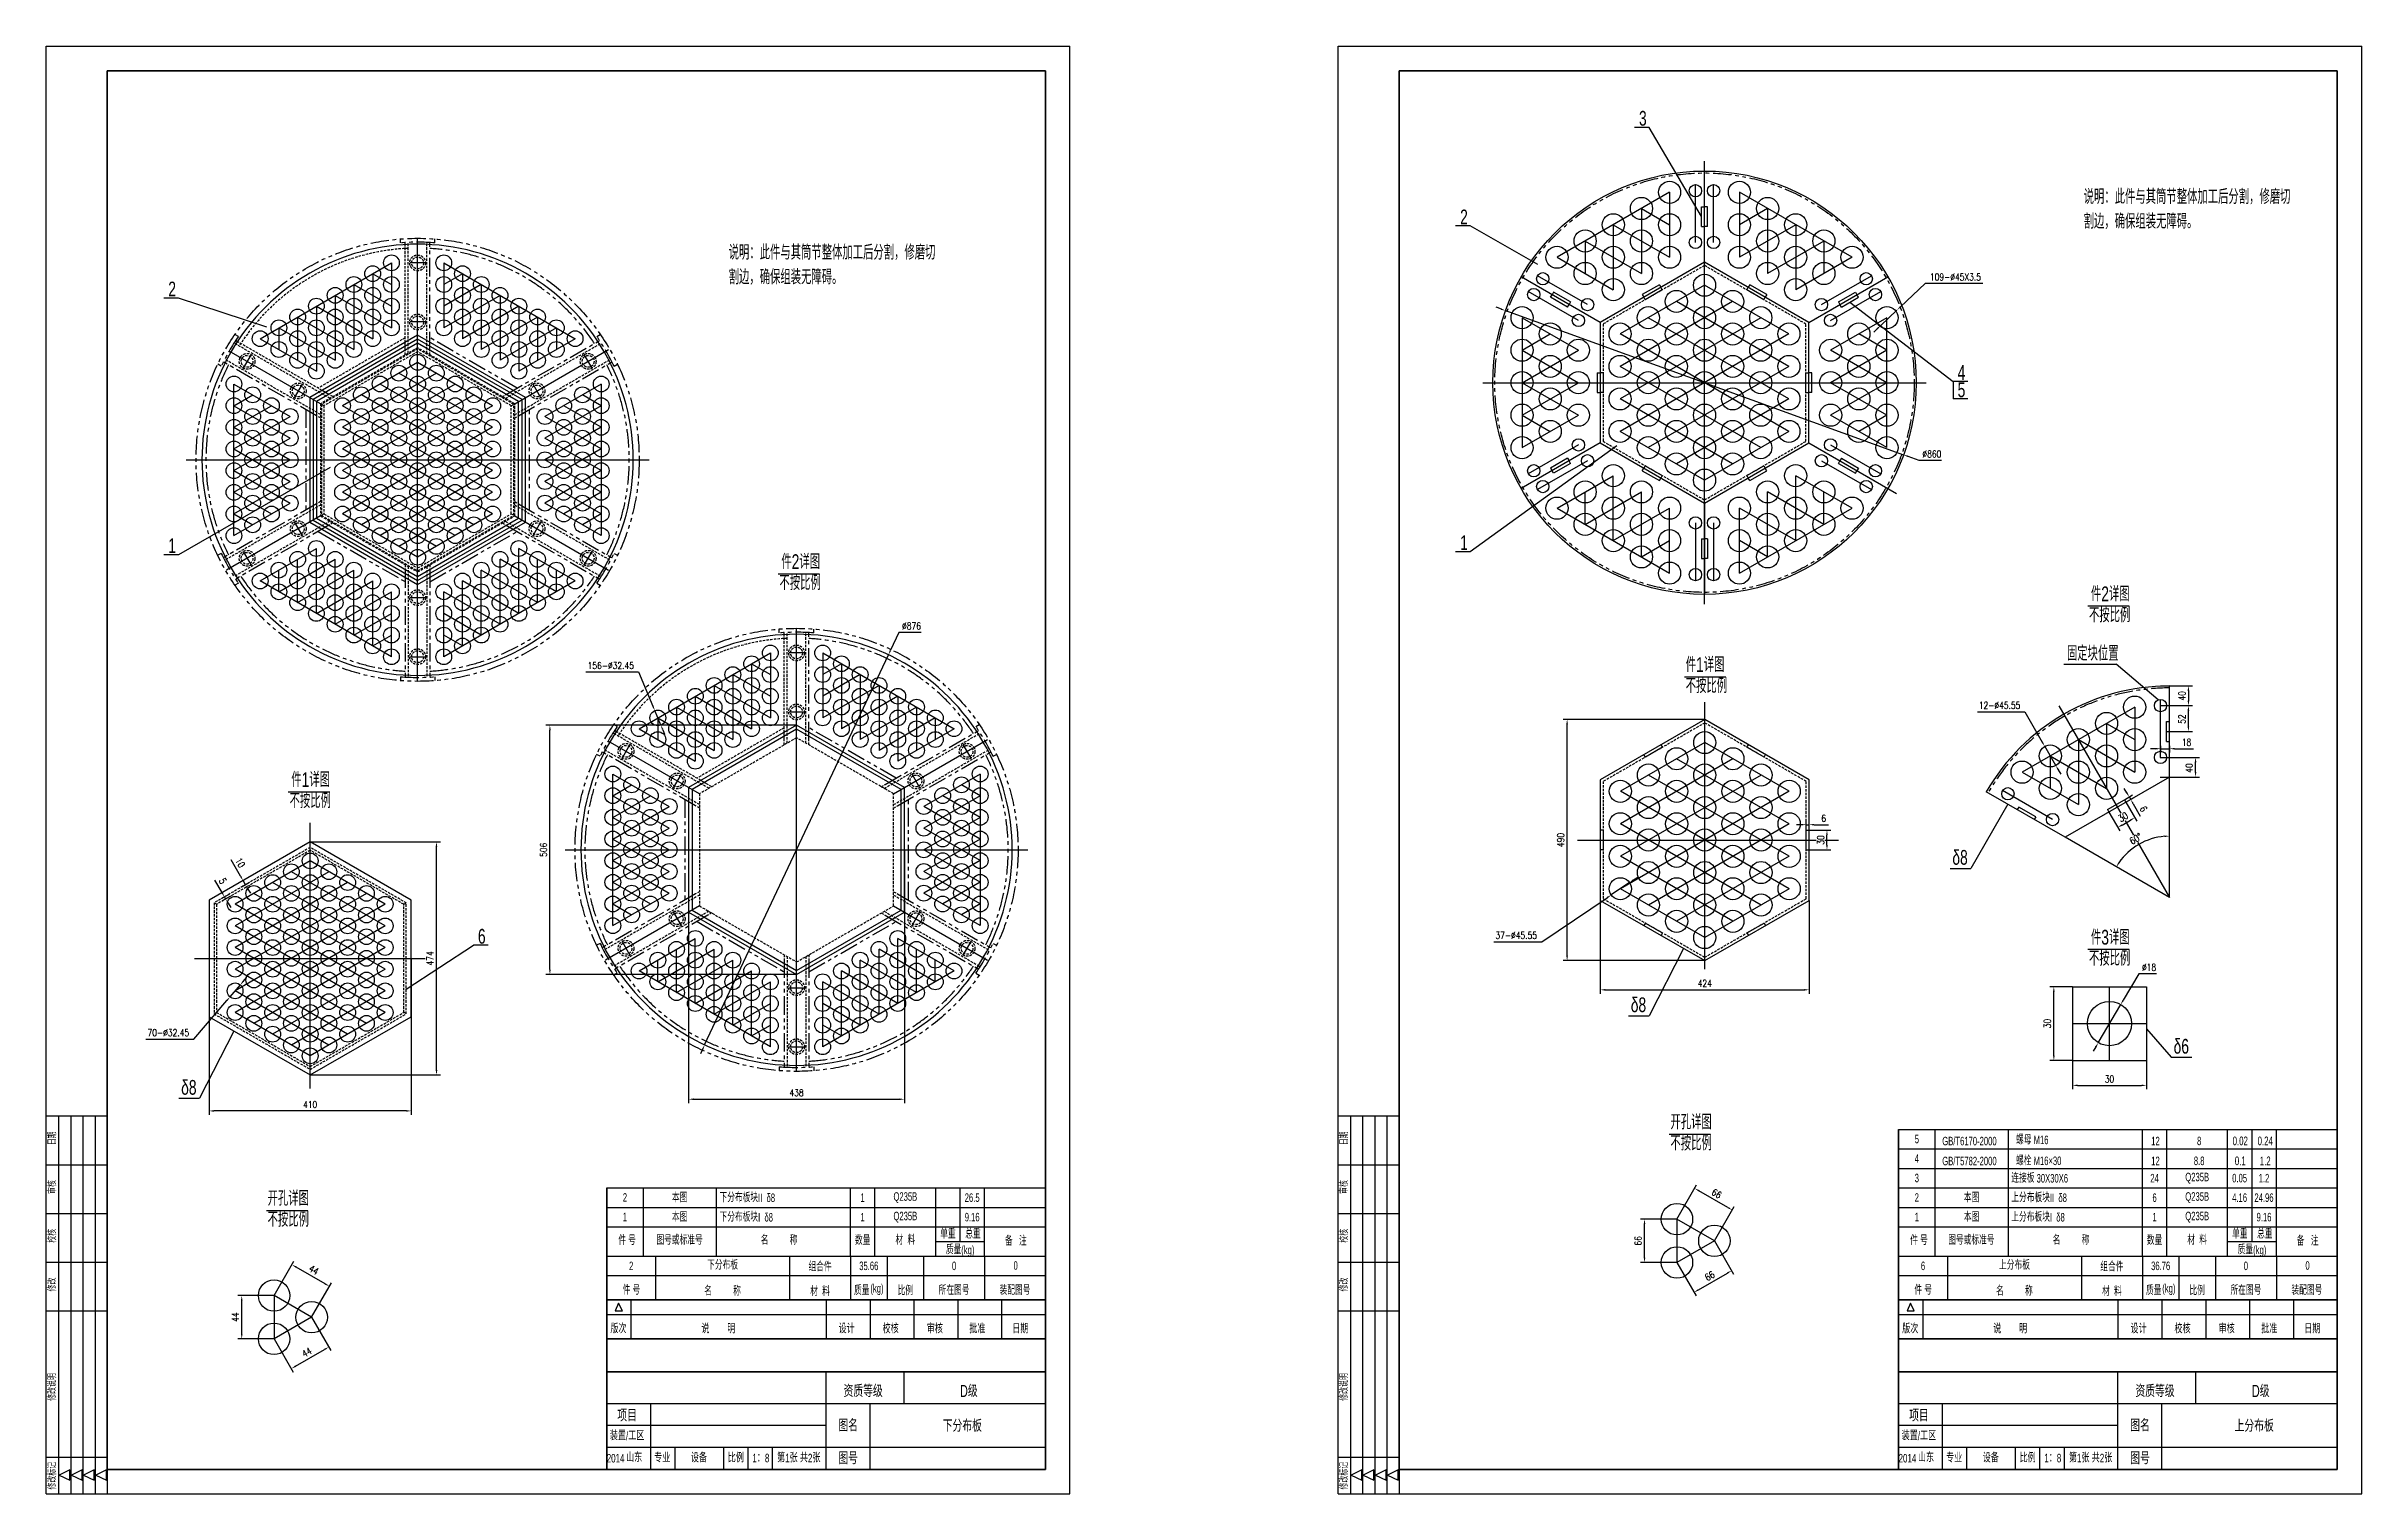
# Model space of a CAD drawing. Header units: millimetres. Extents: x 174648 to 205929, y -160248 to -145891.
# Drawn here: x 201226 to 205929, y -160222 to -157282 of the extents above; entities that cross this region are included whole.
import ezdxf
from ezdxf.enums import TextEntityAlignment as Align

# ---------------------------------------------------------------- set-up
doc = ezdxf.new("R2010")
doc.units = ezdxf.units.MM
doc.linetypes.add('DASHED', pattern=[0.75, 0.5, -0.25])
doc.linetypes.add('PHANTOM', pattern=[2.5, 1.25, -0.25, 0.25, -0.25, 0.25, -0.25])
for name, color, linetype in [('1', 1, 'Continuous'), ('4虚线层', 6, 'DASHED'), ('9双点划线层', 6, 'PHANTOM')]:
    doc.layers.add(name, color=color, linetype=linetype)
doc.layers.add('图层1', color=4, linetype='Continuous', lineweight=35)
doc.styles.add('TH_GBDIM', font='romans.shx', dxfattribs={"width": 0.8, "bigfont": 'gbcbig.shx'})
doc.styles.add('样式 3.5', font='roms.shx', dxfattribs={"width": 0.7, "height": 3.5, "bigfont": 'hztxt.shx'})
doc.styles.add('样式 5', font='roms.shx', dxfattribs={"width": 0.67, "height": 5, "bigfont": 'hztxt.shx'})
doc.dimstyles.new('TH_GBDIM', dxfattribs={"dimtxt": 3.5, "dimasz": 2.5, "dimexe": 2, "dimexo": 0, "dimgap": 1.5, "dimtad": 1, "dimdec": 1, "dimzin": 0, "dimdsep": 46, "dimtxsty": 'TH_GBDIM', "dimcen": 2.5, "dimclrd": 130, "dimclre": 130, "dimclrt": 3, "dimadec": 0, "dimazin": 0, "dimtfac": 0.714286, "dimtdec": 1, "dimtmove": 0, "dimatfit": 3, "dimfxl": 0, "dimtzin": 0, "dimlwd": -1, "dimlwe": -1, "dimarcsym": 0})

msp = doc.modelspace()

# ---------------------------------------------------------------- texts
at = {"style": '样式 3.5', "width": 0.67}
for s, height, p in [('5', 17.3, (205020.9, -159510.5)), ('螺母 M16', 17.33, (205226.8, -159512.3)), ('4', 17.3, (205020.9, -159550.1)), ('3', 17.3, (205020.9, -159589.7)), ('连接板 30X30X6', 17.325, (205217.2, -159590.3)), ('螺栓 M16×30', 17.33, (205226.7, -159554.8)), ('2', 17.3, (202396.8, -159629.3)), ('本图', 17.33, (202496.7, -159629.9)), ('下分布板块II  δ8', 17.325, (202593.2, -159629.9)), ('2', 17.3, (205020.9, -159629.3)), ('本图', 17.33, (205120.8, -159629.9)), ('上分布板块II  δ8', 17.325, (205217.2, -159629.9)), ('1', 17.3, (202396.8, -159668.9)), ('本图', 17.33, (202496.7, -159669.5)), ('下分布板块I  δ8', 17.33, (202593.2, -159669.5)), ('1', 17.3, (205020.9, -159668.9)), ('本图', 17.33, (205120.8, -159669.5)), ('上分布板块I  δ8', 17.33, (205217.2, -159669.5)), ('下分布板', 17.33, (202568.2, -159767)), ('上分布板', 17.33, (205192.3, -159767)), ('(kg)', 17.32, (202899.7, -159813.7)), ('(kg)', 17.32, (205523.8, -159813.7))]:
    msp.add_text(s, height=height, dxfattribs=at).set_placement(p)
for s, height, p in [('GB/T6170-2000', 17.325, (205132.1, -159505.7)), ('12', 17.33, (205510, -159505.7)), ('8', 17.3, (205598.7, -159505.7)), ('GB/T5782-2000', 17.325, (205132.1, -159546.2)), ('24', 17.33, (205508.1, -159581.3)), ('12', 17.33, (205510, -159546.2)), ('Q235B', 17.33, (205594.7, -159581.3)), ('8.8', 17.33, (205598.7, -159546.2)), ('1', 17.3, (202884, -159620.9)), ('Q235B', 17.33, (202970.7, -159620.9)), ('6', 17.3, (205508.1, -159620.9)), ('Q235B', 17.33, (205594.7, -159620.9)), ('1', 17.3, (202884, -159660.5)), ('Q235B', 17.33, (202970.7, -159660.5)), ('1', 17.3, (205508.1, -159660.5)), ('Q235B', 17.33, (205594.7, -159660.5)), ('件 号', 17.32, (202405.5, -159705.9)), ('图号或标准号', 17.32, (202512.1, -159705.4)), ('名          称', 17.325, (202714.3, -159705.5)), ('数量', 17.32, (202884, -159705.9)), ('材  料', 17.32, (202970.7, -159705.4)), ('单重', 17.32, (203057.2, -159693)), ('质量(kg)', 17.32, (203082, -159727.4)), ('总重', 17.32, (203107.9, -159692.9)), ('备   注', 17.32, (203195, -159707.1)), ('件 号', 17.32, (205029.6, -159705.9)), ('图号或标准号', 17.32, (205136.1, -159705.4)), ('名          称', 17.325, (205338.4, -159705.5)), ('数量', 17.32, (205508.1, -159705.9)), ('材  料', 17.32, (205594.7, -159705.4)), ('单重', 17.32, (205681.2, -159693)), ('质量(kg)', 17.32, (205706.1, -159727.4)), ('总重', 17.32, (205732, -159692.9)), ('备   注', 17.32, (205819.1, -159707.1)), ('2', 17.3, (202413.8, -159759.5)), ('组合件', 17.32, (202797.4, -159759.5)), ('35.66', 17.33, (202896.4, -159759.5)), ('0', 17.3, (203069.7, -159759.5)), ('0', 17.3, (203194.8, -159758.8)), ('6', 17.3, (205037.8, -159759.5)), ('组合件', 17.32, (205421.5, -159759.5)), ('36.76', 17.33, (205520.5, -159759.5)), ('0', 17.3, (205693.7, -159759.5)), ('0', 17.3, (205818.9, -159758.8)), ('件 号', 17.32, (202414.2, -159807)), ('名          称', 17.325, (202599.4, -159808.9)), ('材  料', 17.32, (202797.4, -159809.8)), ('质量', 17.32, (202882.2, -159807.7)), ('比例', 17.32, (202970.7, -159808.1)), ('所在图号', 17.32, (203069.7, -159807.3)), ('装配图号', 17.32, (203193.4, -159807.3)), ('件 号', 17.32, (205038.2, -159807)), ('名          称', 17.325, (205223.5, -159808.9)), ('材  料', 17.32, (205421.5, -159809.8)), ('质量', 17.32, (205506.3, -159807.7)), ('比例', 17.32, (205594.7, -159808.1)), ('所在图号', 17.32, (205693.7, -159807.3)), ('装配图号', 17.32, (205817.5, -159807.3))]:
    msp.add_text(s, height=height, dxfattribs=at).set_placement(p, align=Align.MIDDLE)
at = {"color": 1, "style": '样式 3.5', "width": 0.67}
for s, height, p in [('0.02', 17.74, (205682.2, -159505.7)), ('0.24', 17.74, (205732.9, -159505.7)), ('0.05', 17.33, (205680.9, -159581.3)), ('0.1', 17.74, (205682.2, -159546.2)), ('1.2', 17.33, (205730.4, -159581.3)), ('1.2', 17.74, (205732.9, -159546.2)), ('26.5', 17.33, (203106.4, -159620.9)), ('4.16', 17.33, (205680.9, -159620.9)), ('24.96', 17.33, (205730.4, -159620.9)), ('9.16', 17.33, (203106.4, -159660.5)), ('9.16', 17.33, (205730.4, -159660.5))]:
    msp.add_text(s, height=height, dxfattribs=at).set_placement(p, align=Align.MIDDLE)
at = {"char_height": 30, "attachment_point": 1, "style": '样式 3.5'}
for s, insert, width in [('3', (204460.9, -157413.3), 32.852), ('说明：此件与其筒节整体加工后分割，修磨切割边，确保组装无障碍。', (205364.1, -157572.5), 431.821), ('2', (204097.6, -157613.7), 32.852), ('说明：此件与其筒节整体加工后分割，修磨切割边，确保组装无障碍。', (202611.8, -157685.6), 431.821), ('2', (201473.6, -157760.2), 32.852), ('4', (205108.1, -157929.7), 32.852), ('5', (205108.1, -157964.9), 32.852), ('1', (201473.6, -158281.5), 32.852), ('1', (204097.6, -158275.5), 32.852), ('件2详图', (202718.8, -158313.9), 314.203), ('不按比例', (202714.9, -158356.8), 314.203), ('件2详图', (205378.9, -158379.3), 314.203), ('不按比例', (205374.9, -158422.2), 314.203), ('件1详图', (204555.8, -158523.1), 314.203), ('不按比例', (204555.8, -158566), 314.203), ('件1详图', (201723.4, -158756.7), 314.203), ('不按比例', (201719.9, -158799.6), 314.203), ('6', (202102.5, -159075), 32.852), ('件3详图', (205378.9, -159076.9), 314.203), ('不按比例', (205374.9, -159119.8), 314.203), ('开孔详图', (204524.7, -159452.2), 314.203), ('不按比例', (204524.7, -159495.2), 314.203), ('开孔详图', (201675.3, -159607.3), 314.203), ('不按比例', (201675.3, -159650.3), 314.203)]:
    msp.add_mtext(s, dxfattribs=dict(at, insert=insert, width=width))
at = {"color": 2, "char_height": 30, "width": 314.203, "attachment_point": 1, "style": '样式 3.5'}
for s, insert in [('固定块位置', (205330.1, -158500.2)), ('δ8', (205097.4, -158914.7)), ('δ6', (205546.8, -159298.4)), ('δ8', (201499.7, -159381.9))]:
    msp.add_mtext(s, dxfattribs=dict(at, insert=insert))
at = {"char_height": 14.85, "attachment_point": 5, "rotation": 90, "style": '样式 3.5'}
for s, insert in [('日期', (201238.4, -159500.4)), ('日期', (203862.5, -159500.4)), ('审核', (201238.4, -159599.4)), ('审核', (203862.5, -159599.4)), ('校核', (201238.4, -159698.4)), ('校核', (203862.5, -159698.4)), ('修改', (201238.4, -159797.4)), ('修改', (203862.5, -159797.4)), ('修改说明', (201238.4, -160005.5)), ('修改说明', (203862.5, -160005.5)), ('修改标记', (201238.4, -160185.8)), ('修改标记', (203862.5, -160185.8))]:
    msp.add_mtext(s, dxfattribs=dict(at, insert=insert))
at = {"attachment_point": 5}
for s, insert, char_height, style in [('版次', (202387.9, -159887.9), 17.32, '样式 3.5'), ('说        明', (202590.8, -159887.9), 17.32, '样式 3.5'), ('设计', (202851.5, -159887.9), 17.32, '样式 3.5'), ('校核', (202940.8, -159887.9), 17.32, '样式 3.5'), ('审核', (203030.6, -159887.9), 17.32, '样式 3.5'), ('批准', (203117, -159887.9), 17.32, '样式 3.5'), ('日期', (203204.3, -159887.9), 17.32, '样式 3.5'), ('版次', (205011.9, -159887.9), 17.32, '样式 3.5'), ('说        明', (205214.8, -159887.9), 17.32, '样式 3.5'), ('设计', (205475.6, -159887.9), 17.32, '样式 3.5'), ('校核', (205564.9, -159887.9), 17.32, '样式 3.5'), ('审核', (205654.6, -159887.9), 17.32, '样式 3.5'), ('批准', (205741.1, -159887.9), 17.32, '样式 3.5'), ('日期', (205828.4, -159887.9), 17.32, '样式 3.5'), ('资质等级', (202885, -160013.7), 24.75, '样式 5'), ('D级', (203099.6, -160013.7), 24.75, '样式 5'), ('资质等级', (205509, -160013.7), 24.75, '样式 5'), ('D级', (205723.7, -160013.7), 24.75, '样式 5'), ('项目', (202405.5, -160063.4), 24.75, '样式 5'), ('图名', (202854.5, -160083.6), 24.75, '样式 5'), ('下分布板', (203086.4, -160084.3), 24.75, '样式 5'), ('项目', (205029.5, -160063.4), 24.75, '样式 5'), ('图名', (205478.6, -160083.6), 24.75, '样式 5'), ('上分布板', (205710.5, -160084.3), 24.75, '样式 5'), ('装置/工区', (202405.5, -160105), 17.32, '样式 3.5'), ('山东', (202419.8, -160149.3), 17.32, '样式 3.5'), ('图号', (202854.5, -160150.1), 24.75, '样式 5'), ('装置/工区', (205029.5, -160105), 17.32, '样式 3.5'), ('山东', (205043.9, -160149.3), 17.32, '样式 3.5'), ('图号', (205478.6, -160150.1), 24.75, '样式 5'), ('2014', (202382.1, -160150.4), 17.32, '样式 3.5'), ('专业', (202476.9, -160150.1), 17.32, '样式 3.5'), ('设备', (202551.4, -160150.1), 17.32, '样式 3.5'), ('比例', (202626.3, -160150.1), 17.32, '样式 3.5'), ('1：8', (202677.3, -160150.1), 17.32, '样式 3.5'), ('第1张 共2张', (202754.2, -160150.1), 17.32, '样式 3.5'), ('2014', (205006.2, -160150.4), 17.32, '样式 3.5'), ('专业', (205101, -160150.1), 17.32, '样式 3.5'), ('设备', (205175.4, -160150.1), 17.32, '样式 3.5'), ('比例', (205250.4, -160150.1), 17.32, '样式 3.5'), ('1：8', (205301.4, -160150.1), 17.32, '样式 3.5'), ('第1张 共2张', (205378.2, -160150.1), 17.32, '样式 3.5')]:
    msp.add_mtext(s, dxfattribs=dict(at, insert=insert, char_height=char_height, style=style))

# ---------------------------------------------------------------- blocks, each defined once
blk = doc.blocks.new('*D467')
at = {"color": 130}
blk.add_line((201761.7, -158898), (202026.3, -158898), dxfattribs=at)
at = {"color": 130, "linetype": 'Continuous'}
for p, q in [((202018.3, -159361.8), (202018.3, -158908)), ((201761.7, -159371.8), (202026.3, -159371.8))]:
    blk.add_line(p, q, dxfattribs=at)
at = {"color": 130}
for points in [[(202016.7, -158908), (202020, -158908), (202018.3, -158898)], [(202016.7, -159361.8), (202020, -159361.8), (202018.3, -159371.8)]]:
    blk.add_solid(points, dxfattribs=at)
at = {"layer": 'Defpoints', "color": 0}
for p in [(201761.7, -158898), (202018.3, -158898), (201761.7, -159371.8)]:
    blk.add_point(p, dxfattribs=at)
at = {"color": 3, "insert": (202005.3, -159134.9), "char_height": 14, "attachment_point": 5, "rotation": 90, "style": 'TH_GBDIM', "bg_fill": 3, "box_fill_scale": 1.1, "bg_fill_color": 256, "bg_fill_true_color": 13158600, "bg_fill_transparency": 0}
blk.add_mtext('{474}{}{}', dxfattribs=at)
blk = doc.blocks.new('*D468')
at = {"color": 130}
blk.add_line((201556.5, -159134.9), (201556.5, -159452.8), dxfattribs=at)
at = {"color": 130, "linetype": 'Continuous'}
for p, q in [((201966.9, -159134.9), (201966.9, -159452.8)), ((201956.9, -159444.8), (201566.5, -159444.8))]:
    blk.add_line(p, q, dxfattribs=at)
at = {"color": 130}
for points in [[(201566.5, -159443.1), (201566.5, -159446.5), (201556.5, -159444.8)], [(201956.9, -159443.1), (201956.9, -159446.5), (201966.9, -159444.8)]]:
    blk.add_solid(points, dxfattribs=at)
at = {"layer": 'Defpoints', "color": 0}
for p in [(201556.5, -159134.9), (201966.9, -159134.9), (201556.5, -159444.8)]:
    blk.add_point(p, dxfattribs=at)
at = {"color": 3, "insert": (201761.7, -159431.8), "char_height": 14, "attachment_point": 5, "style": 'TH_GBDIM', "bg_fill": 3, "box_fill_scale": 1.1, "bg_fill_color": 256, "bg_fill_true_color": 13158600, "bg_fill_transparency": 0}
blk.add_mtext('410', dxfattribs=at)
blk = doc.blocks.new('*D469')
at = {"color": 130, "linetype": 'Continuous'}
for p, q in [((201620.4, -158968.1), (201601.1, -158934.7)), ((201638.8, -158980.5), (201623.4, -158989.4)), ((201630.4, -158985.4), (201625.4, -158976.7)), ((201635.4, -158994), (201640.4, -159002.7))]:
    blk.add_line(p, q, dxfattribs=at)
at = {"color": 130}
blk.add_line((201633.8, -158971.9), (201618.4, -158980.7), dxfattribs=at)
for points in [[(201621.8, -158967.2), (201618.9, -158968.9), (201625.4, -158976.7)], [(201636.8, -158993.2), (201633.9, -158994.9), (201630.4, -158985.4)]]:
    blk.add_solid(points, dxfattribs=at)
at = {"layer": 'Defpoints', "color": 0}
blk.add_point((201638.8, -158980.5), dxfattribs=at)
at = {"color": 3, "insert": (201619.5, -158940.6), "char_height": 14, "attachment_point": 5, "rotation": 300, "style": 'TH_GBDIM', "bg_fill": 3, "box_fill_scale": 1.1, "bg_fill_color": 256, "bg_fill_true_color": 13158600, "bg_fill_transparency": 0}
blk.add_mtext('10', dxfattribs=at)
at = {"layer": 'Defpoints', "color": 0}
for p in [(201625.4, -158976.7), (201633.8, -158971.9)]:
    blk.add_point(p, dxfattribs=at)
blk = doc.blocks.new('*D470')
at = {"color": 130, "linetype": 'Continuous'}
for p, q in [((201582.8, -159001.3), (201568, -158975.8)), ((201600.1, -159008.6), (201583.3, -159018.3)), ((201590.3, -159014.3), (201587.8, -159010)), ((201595.3, -159023), (201600.3, -159031.6))]:
    blk.add_line(p, q, dxfattribs=at)
at = {"color": 130}
blk.add_line((201597.6, -159004.3), (201580.8, -159014), dxfattribs=at)
for points in [[(201584.2, -159000.5), (201581.3, -159002.2), (201587.8, -159010)], [(201596.7, -159022.1), (201593.8, -159023.8), (201590.3, -159014.3)]]:
    blk.add_solid(points, dxfattribs=at)
at = {"color": 3, "insert": (201584.2, -158977.7), "char_height": 14, "attachment_point": 5, "rotation": 300, "style": 'TH_GBDIM', "bg_fill": 3, "box_fill_scale": 1.1, "bg_fill_color": 256, "bg_fill_true_color": 13158600, "bg_fill_transparency": 0}
blk.add_mtext('5', dxfattribs=at)
at = {"layer": 'Defpoints', "color": 0}
for p in [(201587.8, -159010), (201597.6, -159004.3), (201600.1, -159008.6)]:
    blk.add_point(p, dxfattribs=at)
blk = doc.blocks.new('*D471')
at = {"color": 130}
blk.add_line((201688.5, -159819.8), (201728.7, -159750.2), dxfattribs=at)
at = {"color": 130, "linetype": 'Continuous'}
for p, q in [((201792.2, -159796.1), (201733.3, -159762.1)), ((201764.7, -159863.8), (201804.9, -159794.2))]:
    blk.add_line(p, q, dxfattribs=at)
at = {"color": 130}
for points in [[(201734.1, -159760.7), (201732.5, -159763.6), (201724.7, -159757.1)], [(201793, -159794.7), (201791.4, -159797.6), (201800.9, -159801.1)]]:
    blk.add_solid(points, dxfattribs=at)
at = {"layer": 'Defpoints', "color": 0}
for p in [(201724.7, -159757.1), (201688.5, -159819.8), (201764.7, -159863.8)]:
    blk.add_point(p, dxfattribs=at)
at = {"color": 3, "insert": (201769.3, -159767.9), "char_height": 14, "attachment_point": 5, "rotation": 330, "style": 'TH_GBDIM', "bg_fill": 3, "box_fill_scale": 1.1, "bg_fill_color": 256, "bg_fill_true_color": 13158600, "bg_fill_transparency": 0}
blk.add_mtext('{44}{}{}', dxfattribs=at)
blk = doc.blocks.new('*D472')
at = {"color": 130}
blk.add_line((201688.5, -159819.8), (201614.7, -159819.8), dxfattribs=at)
at = {"color": 130, "linetype": 'Continuous'}
for p, q in [((201622.7, -159897.8), (201622.7, -159829.8)), ((201688.5, -159907.8), (201614.7, -159907.8))]:
    blk.add_line(p, q, dxfattribs=at)
at = {"color": 130}
for points in [[(201621.1, -159829.8), (201624.4, -159829.8), (201622.7, -159819.8)], [(201621.1, -159897.8), (201624.4, -159897.8), (201622.7, -159907.8)]]:
    blk.add_solid(points, dxfattribs=at)
at = {"layer": 'Defpoints', "color": 0}
for p in [(201622.7, -159819.8), (201688.5, -159819.8), (201688.5, -159907.8)]:
    blk.add_point(p, dxfattribs=at)
at = {"color": 3, "insert": (201609.7, -159863.8), "char_height": 14, "attachment_point": 5, "rotation": 90, "style": 'TH_GBDIM', "bg_fill": 3, "box_fill_scale": 1.1, "bg_fill_color": 256, "bg_fill_true_color": 13158600, "bg_fill_transparency": 0}
blk.add_mtext('{44}{}{}', dxfattribs=at)
blk = doc.blocks.new('*D473')
at = {"color": 130}
blk.add_line((201764.7, -159863.8), (201803.7, -159931.3), dxfattribs=at)
at = {"color": 130, "linetype": 'Continuous'}
for p, q in [((201688.5, -159907.8), (201727.5, -159975.3)), ((201732.1, -159963.3), (201791, -159929.3))]:
    blk.add_line(p, q, dxfattribs=at)
at = {"color": 130}
for points in [[(201790.2, -159927.9), (201791.9, -159930.8), (201799.7, -159924.3)], [(201731.3, -159961.9), (201733, -159964.8), (201723.5, -159968.3)]]:
    blk.add_solid(points, dxfattribs=at)
at = {"layer": 'Defpoints', "color": 0}
for p in [(201764.7, -159863.8), (201688.5, -159907.8), (201799.7, -159924.3)]:
    blk.add_point(p, dxfattribs=at)
at = {"color": 3, "insert": (201755.1, -159935.1), "char_height": 14, "attachment_point": 5, "rotation": 30, "style": 'TH_GBDIM', "bg_fill": 3, "box_fill_scale": 1.1, "bg_fill_color": 256, "bg_fill_true_color": 13158600, "bg_fill_transparency": 0}
blk.add_mtext('{44}{}{}', dxfattribs=at)
blk = doc.blocks.new('*D474')
at = {"color": 130, "linetype": 'Continuous'}
for p, q in [((201619.7, -159188.8), (201598.9, -159213.1)), ((201626.2, -159181.2), (201632.7, -159173.6)), ((201525.5, -159298.9), (201592.4, -159220.7)), ((201427.8, -159298.9), (201525.5, -159298.9))]:
    blk.add_line(p, q, dxfattribs=at)
at = {"color": 130}
for points in [[(201624.9, -159180.1), (201627.5, -159182.2), (201619.7, -159188.8)], [(201591.1, -159219.6), (201593.7, -159221.8), (201598.9, -159213.1)]]:
    blk.add_solid(points, dxfattribs=at)
at = {"layer": 'Defpoints', "color": 0}
for p in [(201619.7, -159188.8), (201598.9, -159213.1)]:
    blk.add_point(p, dxfattribs=at)
at = {"color": 3, "insert": (201473.7, -159285.9), "char_height": 14, "attachment_point": 5, "style": 'TH_GBDIM', "bg_fill": 3, "box_fill_scale": 1.1, "bg_fill_color": 256, "bg_fill_true_color": 13158600, "bg_fill_transparency": 0}
blk.add_mtext('{70-%%c32.45}{}{}', dxfattribs=at)
blk = doc.blocks.new('*D475')
at = {"color": 130, "linetype": 'Continuous'}
for p, q in [((202957.7, -158472.8), (202940.6, -158509.1)), ((203002.6, -158472.8), (202957.7, -158472.8)), ((202563, -159310.7), (202936.3, -158518.2)), ((202558.8, -159319.7), (202554.5, -159328.8))]:
    blk.add_line(p, q, dxfattribs=at)
at = {"color": 130}
for points in [[(202939.1, -158508.4), (202942.1, -158509.8), (202936.3, -158518.2)], [(202557.3, -159319), (202560.3, -159320.4), (202563, -159310.7)]]:
    blk.add_solid(points, dxfattribs=at)
at = {"layer": 'Defpoints', "color": 0}
for p in [(202936.3, -158518.2), (202563, -159310.7)]:
    blk.add_point(p, dxfattribs=at)
at = {"color": 3, "insert": (202983.2, -158459.8), "char_height": 14, "attachment_point": 5, "style": 'TH_GBDIM', "bg_fill": 3, "box_fill_scale": 1.1, "bg_fill_color": 256, "bg_fill_true_color": 13158600, "bg_fill_transparency": 0}
blk.add_mtext('∅876', dxfattribs=at)
blk = doc.blocks.new('*D476')
at = {"color": 130}
blk.add_line((202749.7, -158661.4), (202240.7, -158661.4), dxfattribs=at)
at = {"color": 130, "linetype": 'Continuous'}
for p, q in [((202248.7, -159157.5), (202248.7, -158671.4)), ((202749.7, -159167.5), (202240.7, -159167.5))]:
    blk.add_line(p, q, dxfattribs=at)
at = {"color": 130}
for points in [[(202247.1, -158671.4), (202250.4, -158671.4), (202248.7, -158661.4)], [(202247.1, -159157.5), (202250.4, -159157.5), (202248.7, -159167.5)]]:
    blk.add_solid(points, dxfattribs=at)
at = {"layer": 'Defpoints', "color": 0}
for p in [(202248.7, -158661.4), (202749.7, -158661.4), (202749.7, -159167.5)]:
    blk.add_point(p, dxfattribs=at)
at = {"color": 3, "insert": (202235.7, -158914.4), "char_height": 14, "attachment_point": 5, "rotation": 90, "style": 'TH_GBDIM', "bg_fill": 3, "box_fill_scale": 1.1, "bg_fill_color": 256, "bg_fill_true_color": 13158600, "bg_fill_transparency": 0}
blk.add_mtext('506', dxfattribs=at)
blk = doc.blocks.new('*D477')
at = {"color": 130, "linetype": 'Continuous'}
for p, q in [((202530.5, -158914.4), (202530.5, -159429)), ((202540.5, -159421), (202958.9, -159421))]:
    blk.add_line(p, q, dxfattribs=at)
at = {"color": 130}
blk.add_line((202968.9, -158914.4), (202968.9, -159429), dxfattribs=at)
for points in [[(202540.5, -159419.4), (202540.5, -159422.7), (202530.5, -159421)], [(202958.9, -159419.4), (202958.9, -159422.7), (202968.9, -159421)]]:
    blk.add_solid(points, dxfattribs=at)
at = {"layer": 'Defpoints', "color": 0}
for p in [(202530.5, -158914.4), (202968.9, -158914.4), (202968.9, -159421)]:
    blk.add_point(p, dxfattribs=at)
at = {"color": 3, "insert": (202749.7, -159408), "char_height": 14, "attachment_point": 5, "style": 'TH_GBDIM', "bg_fill": 3, "box_fill_scale": 1.1, "bg_fill_color": 256, "bg_fill_true_color": 13158600, "bg_fill_transparency": 0}
blk.add_mtext('438', dxfattribs=at)
blk = doc.blocks.new('*D447')
at = {"color": 130, "linetype": 'Continuous'}
for p, q in [((202322, -158553), (202428.8, -158553)), ((202428.8, -158553), (202457.8, -158622.4)), ((202474.1, -158661.1), (202461.7, -158631.6)), ((202477.9, -158670.3), (202481.8, -158679.6))]:
    blk.add_line(p, q, dxfattribs=at)
at = {"color": 130}
for points in [[(202459.4, -158621.7), (202456.3, -158623), (202461.7, -158631.6)], [(202479.5, -158669.7), (202476.4, -158671), (202474.1, -158661.1)]]:
    blk.add_solid(points, dxfattribs=at)
at = {"layer": 'Defpoints', "color": 0}
for p in [(202461.7, -158631.6), (202474.1, -158661.1)]:
    blk.add_point(p, dxfattribs=at)
at = {"color": 3, "insert": (202372.4, -158540), "char_height": 14, "attachment_point": 5, "style": 'TH_GBDIM', "bg_fill": 3, "box_fill_scale": 1.1, "bg_fill_color": 256, "bg_fill_true_color": 13158600, "bg_fill_transparency": 0}
blk.add_mtext('{156-%%c32.45}{}{}', dxfattribs=at)
blk = doc.blocks.new('*D535')
at = {"color": 130}
blk.add_line((204537.9, -159664.7), (204578, -159595.1), dxfattribs=at)
at = {"color": 130, "linetype": 'Continuous'}
for p, q in [((204641.6, -159641), (204582.7, -159607)), ((204614.1, -159708.7), (204654.2, -159639.1))]:
    blk.add_line(p, q, dxfattribs=at)
at = {"color": 130}
for points in [[(204583.5, -159605.6), (204581.9, -159608.5), (204574, -159602)], [(204642.4, -159639.6), (204640.8, -159642.5), (204650.2, -159646)]]:
    blk.add_solid(points, dxfattribs=at)
at = {"layer": 'Defpoints', "color": 0}
for p in [(204574, -159602), (204537.9, -159664.7), (204614.1, -159708.7)]:
    blk.add_point(p, dxfattribs=at)
at = {"color": 3, "insert": (204618.6, -159612.8), "char_height": 14, "attachment_point": 5, "rotation": 330, "style": 'TH_GBDIM', "bg_fill": 3, "box_fill_scale": 1.1, "bg_fill_color": 256, "bg_fill_true_color": 13158600, "bg_fill_transparency": 0}
blk.add_mtext('{66}{}{}', dxfattribs=at)
blk = doc.blocks.new('*D536')
at = {"color": 130}
blk.add_line((204537.9, -159664.7), (204464.1, -159664.7), dxfattribs=at)
at = {"color": 130, "linetype": 'Continuous'}
for p, q in [((204472.1, -159742.7), (204472.1, -159674.7)), ((204537.9, -159752.7), (204464.1, -159752.7))]:
    blk.add_line(p, q, dxfattribs=at)
at = {"color": 130}
for points in [[(204470.5, -159674.7), (204473.8, -159674.7), (204472.1, -159664.7)], [(204470.5, -159742.7), (204473.8, -159742.7), (204472.1, -159752.7)]]:
    blk.add_solid(points, dxfattribs=at)
at = {"layer": 'Defpoints', "color": 0}
for p in [(204472.1, -159664.7), (204537.9, -159664.7), (204537.9, -159752.7)]:
    blk.add_point(p, dxfattribs=at)
at = {"color": 3, "insert": (204459.1, -159708.7), "char_height": 14, "attachment_point": 5, "rotation": 90, "style": 'TH_GBDIM', "bg_fill": 3, "box_fill_scale": 1.1, "bg_fill_color": 256, "bg_fill_true_color": 13158600, "bg_fill_transparency": 0}
blk.add_mtext('{66}{}{}', dxfattribs=at)
blk = doc.blocks.new('*D537')
at = {"color": 130}
blk.add_line((204614.1, -159708.7), (204653.1, -159776.2), dxfattribs=at)
at = {"color": 130, "linetype": 'Continuous'}
for p, q in [((204537.9, -159752.7), (204576.9, -159820.2)), ((204581.5, -159808.2), (204640.4, -159774.2))]:
    blk.add_line(p, q, dxfattribs=at)
at = {"color": 130}
for points in [[(204580.7, -159806.8), (204582.4, -159809.7), (204572.9, -159813.2)], [(204639.6, -159772.8), (204641.2, -159775.7), (204649.1, -159769.2)]]:
    blk.add_solid(points, dxfattribs=at)
at = {"layer": 'Defpoints', "color": 0}
for p in [(204614.1, -159708.7), (204537.9, -159752.7), (204649.1, -159769.2)]:
    blk.add_point(p, dxfattribs=at)
at = {"color": 3, "insert": (204604.5, -159780), "char_height": 14, "attachment_point": 5, "rotation": 30, "style": 'TH_GBDIM', "bg_fill": 3, "box_fill_scale": 1.1, "bg_fill_color": 256, "bg_fill_true_color": 13158600, "bg_fill_transparency": 0}
blk.add_mtext('{66}{}{}', dxfattribs=at)
blk = doc.blocks.new('*D464')
at = {"color": 130, "linetype": 'Continuous'}
for p, q in [((205042, -157763.9), (204992.2, -157811.1)), ((205159.4, -157763.9), (205042, -157763.9)), ((204952.1, -157849), (204984.9, -157817.9)), ((204944.9, -157855.8), (204937.6, -157862.7))]:
    blk.add_line(p, q, dxfattribs=at)
at = {"color": 130}
for points in [[(204991, -157809.9), (204993.3, -157812.3), (204984.9, -157817.9)], [(204943.7, -157854.6), (204946, -157857), (204952.1, -157849)]]:
    blk.add_solid(points, dxfattribs=at)
at = {"layer": 'Defpoints', "color": 0}
for p in [(204984.9, -157817.9), (204952.1, -157849)]:
    blk.add_point(p, dxfattribs=at)
at = {"color": 3, "insert": (205103.7, -157750.9), "char_height": 14, "attachment_point": 5, "style": 'TH_GBDIM', "bg_fill": 3, "box_fill_scale": 1.1, "bg_fill_color": 256, "bg_fill_true_color": 13158600, "bg_fill_transparency": 0}
blk.add_mtext('{109-%%c45X3.5}{}{}', dxfattribs=at)
blk = doc.blocks.new('*D538')
at = {"color": 130, "linetype": 'Continuous'}
for p, q in [((204180.2, -157815.7), (204170.8, -157812.3)), ((204189.6, -157819.1), (204998.3, -158111.8)), ((205030.3, -158123.3), (205007.7, -158115.2)), ((205075.2, -158123.3), (205030.3, -158123.3))]:
    blk.add_line(p, q, dxfattribs=at)
at = {"color": 130}
for points in [[(204180.8, -157814.2), (204179.7, -157817.3), (204189.6, -157819.1)], [(205008.3, -158113.6), (205007.2, -158116.7), (204998.3, -158111.8)]]:
    blk.add_solid(points, dxfattribs=at)
at = {"layer": 'Defpoints', "color": 0}
for p in [(204189.6, -157819.1), (204998.3, -158111.8)]:
    blk.add_point(p, dxfattribs=at)
at = {"color": 3, "insert": (205055.8, -158110.3), "char_height": 14, "attachment_point": 5, "style": 'TH_GBDIM', "bg_fill": 3, "box_fill_scale": 1.1, "bg_fill_color": 256, "bg_fill_true_color": 13158600, "bg_fill_transparency": 0}
blk.add_mtext('∅860', dxfattribs=at)
blk = doc.blocks.new('*D465')
at = {"color": 130}
blk.add_line((205519.3, -158726.5), (205599.4, -158726.5), dxfattribs=at)
at = {"color": 130, "linetype": 'Continuous'}
for p, q in [((205519.3, -158766.5), (205599.4, -158766.5)), ((205591.4, -158756.5), (205591.4, -158736.5))]:
    blk.add_line(p, q, dxfattribs=at)
at = {"color": 130}
for points in [[(205589.7, -158736.5), (205593.1, -158736.5), (205591.4, -158726.5)], [(205589.7, -158756.5), (205593.1, -158756.5), (205591.4, -158766.5)]]:
    blk.add_solid(points, dxfattribs=at)
at = {"layer": 'Defpoints', "color": 0}
for p in [(205519.3, -158726.5), (205519.3, -158766.5)]:
    blk.add_point(p, dxfattribs=at)
at = {"color": 3, "insert": (205578.4, -158748.2), "char_height": 14, "attachment_point": 5, "rotation": 90, "style": 'TH_GBDIM', "bg_fill": 3, "box_fill_scale": 1.1, "bg_fill_color": 256, "bg_fill_true_color": 13158600, "bg_fill_transparency": 0}
blk.add_mtext('40', dxfattribs=at)
at = {"layer": 'Defpoints', "color": 0}
blk.add_point((205591.4, -158726.5), dxfattribs=at)
blk = doc.blocks.new('*D466')
at = {"color": 130, "linetype": 'Continuous'}
for p, q in [((205520.2, -158581.5), (205584.9, -158581.5)), ((205576.9, -158591.5), (205576.9, -158611.5))]:
    blk.add_line(p, q, dxfattribs=at)
at = {"color": 130}
blk.add_line((205520.2, -158621.5), (205584.9, -158621.5), dxfattribs=at)
for points in [[(205575.2, -158591.5), (205578.6, -158591.5), (205576.9, -158581.5)], [(205575.2, -158611.5), (205578.6, -158611.5), (205576.9, -158621.5)]]:
    blk.add_solid(points, dxfattribs=at)
at = {"layer": 'Defpoints', "color": 0}
for p in [(205520.2, -158581.5), (205520.2, -158621.5)]:
    blk.add_point(p, dxfattribs=at)
at = {"color": 3, "insert": (205563.9, -158601.5), "char_height": 14, "attachment_point": 5, "rotation": 90, "style": 'TH_GBDIM', "bg_fill": 3, "box_fill_scale": 1.1, "bg_fill_color": 256, "bg_fill_true_color": 13158600, "bg_fill_transparency": 0}
blk.add_mtext('40', dxfattribs=at)
at = {"layer": 'Defpoints', "color": 0}
blk.add_point((205576.9, -158621.5), dxfattribs=at)
blk = doc.blocks.new('*D539')
at = {"color": 130, "linetype": 'Continuous'}
for p, q in [((205510.2, -158709), (205500.2, -158709)), ((205520.2, -158703.1), (205520.2, -158717)), ((205520.2, -158709), (205538.7, -158709)), ((205548.7, -158709), (205587.2, -158709))]:
    blk.add_line(p, q, dxfattribs=at)
at = {"color": 130}
blk.add_line((205538.7, -158703.1), (205538.7, -158717), dxfattribs=at)
for points in [[(205510.2, -158707.3), (205510.2, -158710.7), (205520.2, -158709)], [(205548.7, -158707.3), (205548.7, -158710.7), (205538.7, -158709)]]:
    blk.add_solid(points, dxfattribs=at)
at = {"layer": 'Defpoints', "color": 0}
blk.add_point((205520.2, -158703.1), dxfattribs=at)
at = {"color": 3, "insert": (205573, -158696), "char_height": 14, "attachment_point": 5, "style": 'TH_GBDIM', "bg_fill": 3, "box_fill_scale": 1.1, "bg_fill_color": 256, "bg_fill_true_color": 13158600, "bg_fill_transparency": 0}
blk.add_mtext('18', dxfattribs=at)
at = {"layer": 'Defpoints', "color": 0}
for p in [(205538.7, -158703.1), (205538.7, -158709)]:
    blk.add_point(p, dxfattribs=at)
blk = doc.blocks.new('*D540')
at = {"color": 130}
blk.add_line((205532.7, -158621.5), (205584.9, -158621.5), dxfattribs=at)
at = {"color": 130, "linetype": 'Continuous'}
for p, q in [((205576.9, -158664), (205576.9, -158631.5)), ((205532.7, -158674), (205584.9, -158674))]:
    blk.add_line(p, q, dxfattribs=at)
at = {"color": 130}
for points in [[(205575.2, -158631.5), (205578.6, -158631.5), (205576.9, -158621.5)], [(205575.2, -158664), (205578.6, -158664), (205576.9, -158674)]]:
    blk.add_solid(points, dxfattribs=at)
at = {"color": 3, "insert": (205563.9, -158648.8), "char_height": 14, "attachment_point": 5, "rotation": 89.9982, "style": 'TH_GBDIM', "bg_fill": 3, "box_fill_scale": 1.1, "bg_fill_color": 256, "bg_fill_true_color": 13158600, "bg_fill_transparency": 0}
blk.add_mtext('52', dxfattribs=at)
at = {"layer": 'Defpoints', "color": 0}
for p in [(205532.7, -158621.5), (205576.9, -158621.5), (205532.7, -158674)]:
    blk.add_point(p, dxfattribs=at)
blk = doc.blocks.new('*D541')
at = {"color": 130, "linetype": 'Continuous'}
blk.add_arc((205538.7, -159011.5), 125, 94.5861, 145.4139, dxfattribs=at)
at = {"color": 130}
for points in [[(205528.7, -158885.3), (205528.8, -158888.6), (205538.7, -158886.5)], [(205437.2, -158941.5), (205434.4, -158939.7), (205430.5, -158949)]]:
    blk.add_solid(points, dxfattribs=at)
at = {"layer": 'Defpoints', "color": 0}
for p in [(205538.7, -158766.5), (205326.5, -158889), (205538.7, -159011.5), (205538.7, -159011.5)]:
    blk.add_point(p, dxfattribs=at)
at = {"color": 3, "insert": (205469.7, -158892), "char_height": 14, "attachment_point": 5, "rotation": 30, "style": 'TH_GBDIM', "bg_fill": 3, "box_fill_scale": 1.1, "bg_fill_color": 256, "bg_fill_true_color": 13158600, "bg_fill_transparency": 0}
blk.add_mtext('60°', dxfattribs=at)
at = {"layer": 'Defpoints', "color": 0}
blk.add_point((205496, -158894.1), dxfattribs=at)
blk = doc.blocks.new('*D483')
at = {"color": 130, "linetype": 'Continuous'}
for p, q in [((205451.7, -158798.3), (205446.7, -158789.6)), ((205446.9, -158812.6), (205463.6, -158803)), ((205456.7, -158807), (205459.7, -158812.2)), ((205464.7, -158820.8), (205479.1, -158845.9))]:
    blk.add_line(p, q, dxfattribs=at)
at = {"color": 130}
blk.add_line((205449.9, -158817.8), (205466.6, -158808.2), dxfattribs=at)
for points in [[(205453.1, -158797.5), (205450.2, -158799.1), (205456.7, -158807)], [(205466.1, -158820), (205463.2, -158821.6), (205459.7, -158812.2)]]:
    blk.add_solid(points, dxfattribs=at)
at = {"layer": 'Defpoints', "color": 0}
for p in [(205446.9, -158812.6), (205449.9, -158817.8)]:
    blk.add_point(p, dxfattribs=at)
at = {"color": 3, "insert": (205485.6, -158831.2), "char_height": 14, "attachment_point": 5, "rotation": 300, "style": 'TH_GBDIM', "bg_fill": 3, "box_fill_scale": 1.1, "bg_fill_color": 256, "bg_fill_true_color": 13158600, "bg_fill_transparency": 0}
blk.add_mtext('6', dxfattribs=at)
at = {"layer": 'Defpoints', "color": 0}
blk.add_point((205459.7, -158812.2), dxfattribs=at)
blk = doc.blocks.new('*D448')
at = {"color": 130}
blk.add_line((205449.9, -158817.8), (205472, -158855.9), dxfattribs=at)
at = {"color": 130, "linetype": 'Continuous'}
for p, q in [((205415.3, -158837.8), (205437.3, -158875.9)), ((205442, -158864), (205459.3, -158854))]:
    blk.add_line(p, q, dxfattribs=at)
at = {"color": 130}
for points in [[(205441.1, -158862.5), (205442.8, -158865.4), (205433.3, -158869)], [(205458.5, -158852.5), (205460.1, -158855.4), (205468, -158849)]]:
    blk.add_solid(points, dxfattribs=at)
at = {"color": 3, "insert": (205444.1, -158847.7), "char_height": 14, "attachment_point": 5, "rotation": 30, "style": 'TH_GBDIM', "bg_fill": 3, "box_fill_scale": 1.1, "bg_fill_color": 256, "bg_fill_true_color": 13158600, "bg_fill_transparency": 0}
blk.add_mtext('{30}{}{}', dxfattribs=at)
at = {"layer": 'Defpoints', "color": 0}
for p in [(205449.9, -158817.8), (205415.3, -158837.8), (205468, -158849)]:
    blk.add_point(p, dxfattribs=at)
blk = doc.blocks.new('*D484')
at = {"color": 130, "linetype": 'Continuous'}
for p, q in [((204790.6, -158863.3), (204780.6, -158863.3)), ((204800.6, -158874.5), (204800.6, -158855.3)), ((204800.6, -158863.3), (204806.6, -158863.3)), ((204816.6, -158863.3), (204845.6, -158863.3))]:
    blk.add_line(p, q, dxfattribs=at)
at = {"color": 130}
blk.add_line((204806.6, -158874.5), (204806.6, -158855.3), dxfattribs=at)
for points in [[(204790.6, -158861.7), (204790.6, -158865), (204800.6, -158863.3)], [(204816.6, -158861.7), (204816.6, -158865), (204806.6, -158863.3)]]:
    blk.add_solid(points, dxfattribs=at)
at = {"layer": 'Defpoints', "color": 0}
blk.add_point((204800.6, -158874.5), dxfattribs=at)
at = {"color": 3, "insert": (204836.1, -158850.3), "char_height": 14, "attachment_point": 5, "style": 'TH_GBDIM', "bg_fill": 3, "box_fill_scale": 1.1, "bg_fill_color": 256, "bg_fill_true_color": 13158600, "bg_fill_transparency": 0}
blk.add_mtext('6', dxfattribs=at)
at = {"layer": 'Defpoints', "color": 0}
for p in [(204806.6, -158863.3), (204806.6, -158874.5)]:
    blk.add_point(p, dxfattribs=at)
blk = doc.blocks.new('*D449')
at = {"color": 130}
blk.add_line((204806.6, -158874.5), (204850.7, -158874.5), dxfattribs=at)
at = {"color": 130, "linetype": 'Continuous'}
for p, q in [((204806.6, -158914.5), (204850.7, -158914.5)), ((204842.7, -158904.5), (204842.7, -158884.5))]:
    blk.add_line(p, q, dxfattribs=at)
at = {"color": 130}
for points in [[(204841, -158884.5), (204844.3, -158884.5), (204842.7, -158874.5)], [(204841, -158904.5), (204844.3, -158904.5), (204842.7, -158914.5)]]:
    blk.add_solid(points, dxfattribs=at)
at = {"color": 3, "insert": (204829.7, -158894.5), "char_height": 14, "attachment_point": 5, "rotation": 90, "style": 'TH_GBDIM', "bg_fill": 3, "box_fill_scale": 1.1, "bg_fill_color": 256, "bg_fill_true_color": 13158600, "bg_fill_transparency": 0}
blk.add_mtext('{30}{}{}', dxfattribs=at)
at = {"layer": 'Defpoints', "color": 0}
for p in [(204806.6, -158874.5), (204806.6, -158914.5), (204842.7, -158874.5)]:
    blk.add_point(p, dxfattribs=at)
blk = doc.blocks.new('*D485')
at = {"color": 130, "linetype": 'Continuous'}
for p, q in [((204382.3, -159017), (204382.3, -159206.8)), ((204392.3, -159198.8), (204796.6, -159198.8))]:
    blk.add_line(p, q, dxfattribs=at)
at = {"color": 130}
blk.add_line((204806.6, -159017), (204806.6, -159206.8), dxfattribs=at)
for points in [[(204392.3, -159197.1), (204392.3, -159200.4), (204382.3, -159198.8)], [(204796.6, -159197.1), (204796.6, -159200.4), (204806.6, -159198.8)]]:
    blk.add_solid(points, dxfattribs=at)
at = {"layer": 'Defpoints', "color": 0}
for p in [(204382.3, -159017), (204806.6, -159017), (204806.6, -159198.8)]:
    blk.add_point(p, dxfattribs=at)
at = {"color": 3, "insert": (204594.5, -159185.8), "char_height": 14, "attachment_point": 5, "style": 'TH_GBDIM', "bg_fill": 3, "box_fill_scale": 1.1, "bg_fill_color": 256, "bg_fill_true_color": 13158600, "bg_fill_transparency": 0}
blk.add_mtext('424', dxfattribs=at)
blk = doc.blocks.new('*D486')
at = {"color": 130}
blk.add_line((204594.5, -158649.5), (204306.9, -158649.5), dxfattribs=at)
at = {"color": 130, "linetype": 'Continuous'}
for p, q in [((204314.9, -159129.5), (204314.9, -158659.5)), ((204594.5, -159139.5), (204306.9, -159139.5))]:
    blk.add_line(p, q, dxfattribs=at)
at = {"color": 130}
for points in [[(204313.2, -158659.5), (204316.6, -158659.5), (204314.9, -158649.5)], [(204313.2, -159129.5), (204316.6, -159129.5), (204314.9, -159139.5)]]:
    blk.add_solid(points, dxfattribs=at)
at = {"layer": 'Defpoints', "color": 0}
for p in [(204314.9, -158649.5), (204594.5, -158649.5), (204594.5, -159139.5)]:
    blk.add_point(p, dxfattribs=at)
at = {"color": 3, "insert": (204301.9, -158894.5), "char_height": 14, "attachment_point": 5, "rotation": 90, "style": 'TH_GBDIM', "bg_fill": 3, "box_fill_scale": 1.1, "bg_fill_color": 256, "bg_fill_true_color": 13158600, "bg_fill_transparency": 0}
blk.add_mtext('490', dxfattribs=at)
blk = doc.blocks.new('*D487')
at = {"color": 130, "linetype": 'Continuous'}
for p, q in [((204441.6, -158981), (204404.3, -159006.1)), ((204449.9, -158975.4), (204458.2, -158969.8)), ((204263.4, -159101.1), (204396, -159011.7)), ((204165.7, -159101.1), (204263.4, -159101.1))]:
    blk.add_line(p, q, dxfattribs=at)
at = {"color": 130}
for points in [[(204395.1, -159010.3), (204397, -159013.1), (204404.3, -159006.1)], [(204449, -158974), (204450.9, -158976.7), (204441.6, -158981)]]:
    blk.add_solid(points, dxfattribs=at)
at = {"layer": 'Defpoints', "color": 0}
for p in [(204404.3, -159006.1), (204441.6, -158981)]:
    blk.add_point(p, dxfattribs=at)
at = {"color": 3, "insert": (204211.5, -159088.1), "char_height": 14, "attachment_point": 5, "style": 'TH_GBDIM', "bg_fill": 3, "box_fill_scale": 1.1, "bg_fill_color": 256, "bg_fill_true_color": 13158600, "bg_fill_transparency": 0}
blk.add_mtext('{37-%%c45.55}{}{}', dxfattribs=at)
blk = doc.blocks.new('*D488')
at = {"color": 130, "linetype": 'Continuous'}
for p, q in [((205148.2, -158634), (205244.3, -158634)), ((205244.3, -158634), (205280, -158695.5)), ((205307.6, -158743.1), (205285, -158704.1)), ((205312.6, -158751.7), (205317.6, -158760.4))]:
    blk.add_line(p, q, dxfattribs=at)
at = {"color": 130}
for points in [[(205281.4, -158694.7), (205278.6, -158696.3), (205285, -158704.1)], [(205314, -158750.9), (205311.1, -158752.6), (205307.6, -158743.1)]]:
    blk.add_solid(points, dxfattribs=at)
at = {"layer": 'Defpoints', "color": 0}
for p in [(205285, -158704.1), (205307.6, -158743.1)]:
    blk.add_point(p, dxfattribs=at)
at = {"color": 3, "insert": (205193.3, -158621), "char_height": 14, "attachment_point": 5, "style": 'TH_GBDIM', "bg_fill": 3, "box_fill_scale": 1.1, "bg_fill_color": 256, "bg_fill_true_color": 13158600, "bg_fill_transparency": 0}
blk.add_mtext('{12-%%c45.55}{}{}', dxfattribs=at)
blk = doc.blocks.new('*D489')
at = {"color": 130}
blk.add_line((205341.6, -159192.4), (205295.5, -159192.4), dxfattribs=at)
at = {"color": 130, "linetype": 'Continuous'}
for p, q in [((205303.5, -159332.4), (205303.5, -159202.4)), ((205341.6, -159342.4), (205295.5, -159342.4))]:
    blk.add_line(p, q, dxfattribs=at)
at = {"color": 130}
for points in [[(205301.9, -159202.4), (205305.2, -159202.4), (205303.5, -159192.4)], [(205301.9, -159332.4), (205305.2, -159332.4), (205303.5, -159342.4)]]:
    blk.add_solid(points, dxfattribs=at)
at = {"layer": 'Defpoints', "color": 0}
for p in [(205303.5, -159192.4), (205341.6, -159192.4), (205341.6, -159342.4)]:
    blk.add_point(p, dxfattribs=at)
at = {"color": 3, "insert": (205290.5, -159267.4), "char_height": 14, "attachment_point": 5, "rotation": 90, "style": 'TH_GBDIM', "bg_fill": 3, "box_fill_scale": 1.1, "bg_fill_color": 256, "bg_fill_true_color": 13158600, "bg_fill_transparency": 0}
blk.add_mtext('{30}{}{}', dxfattribs=at)
blk = doc.blocks.new('*D478')
at = {"color": 130, "linetype": 'Continuous'}
for p, q in [((205341.6, -159342.4), (205341.6, -159400.9)), ((205351.6, -159392.9), (205481.6, -159392.9))]:
    blk.add_line(p, q, dxfattribs=at)
at = {"color": 130}
blk.add_line((205491.6, -159342.4), (205491.6, -159400.9), dxfattribs=at)
for points in [[(205351.6, -159391.2), (205351.6, -159394.5), (205341.6, -159392.9)], [(205481.6, -159391.2), (205481.6, -159394.5), (205491.6, -159392.9)]]:
    blk.add_solid(points, dxfattribs=at)
at = {"layer": 'Defpoints', "color": 0}
for p in [(205341.6, -159342.4), (205491.6, -159342.4), (205491.6, -159392.9)]:
    blk.add_point(p, dxfattribs=at)
at = {"color": 3, "insert": (205416.6, -159379.9), "char_height": 14, "attachment_point": 5, "style": 'TH_GBDIM', "bg_fill": 3, "box_fill_scale": 1.1, "bg_fill_color": 256, "bg_fill_true_color": 13158600, "bg_fill_transparency": 0}
blk.add_mtext('{30}{}{}', dxfattribs=at)
blk = doc.blocks.new('*D479')
at = {"color": 130, "linetype": 'Continuous'}
for p, q in [((205476.1, -159166.2), (205444.5, -159220)), ((205511.9, -159166.2), (205476.1, -159166.2)), ((205393.8, -159306.2), (205439.4, -159228.6)), ((205388.8, -159314.8), (205383.7, -159323.4))]:
    blk.add_line(p, q, dxfattribs=at)
at = {"color": 130}
for points in [[(205443, -159219.1), (205445.9, -159220.8), (205439.4, -159228.6)], [(205387.3, -159314), (205390.2, -159315.7), (205393.8, -159306.2)]]:
    blk.add_solid(points, dxfattribs=at)
at = {"layer": 'Defpoints', "color": 0}
for p in [(205439.4, -159228.6), (205393.8, -159306.2)]:
    blk.add_point(p, dxfattribs=at)
at = {"color": 3, "insert": (205497, -159153.2), "char_height": 14, "attachment_point": 5, "style": 'TH_GBDIM', "bg_fill": 3, "box_fill_scale": 1.1, "bg_fill_color": 256, "bg_fill_true_color": 13158600, "bg_fill_transparency": 0}
blk.add_mtext('{%%c18}{}{}', dxfattribs=at)

# ---------------------------------------------------------------- linework, layer by layer
at = {"color": 7, "linetype": 'Continuous'}
for p, q in [((201225.8, -157282.1), (203304.8, -157282.1)), ((201225.8, -160222.4), (201225.8, -157282.1)), ((203304.8, -160222.4), (203304.8, -157282.1)), ((203849.8, -157282.1), (205928.8, -157282.1)), ((203849.8, -160222.4), (203849.8, -157282.1)), ((205928.8, -160222.4), (205928.8, -157282.1)), ((201225.8, -159455.1), (201349.5, -159455.1)), ((201250.5, -159455.1), (201250.5, -160222.4)), ((201275.3, -159455.1), (201275.3, -160222.4)), ((201300, -159455.1), (201300, -160222.4)), ((201324.8, -159455.1), (201324.8, -160222.4)), ((203849.8, -159455.1), (203973.6, -159455.1)), ((203874.6, -159455.1), (203874.6, -160222.4)), ((203899.3, -159455.1), (203899.3, -160222.4)), ((203924.1, -159455.1), (203924.1, -160222.4)), ((203948.8, -159455.1), (203948.8, -160222.4)), ((201225.8, -159554.1), (201349.5, -159554.1)), ((203849.8, -159554.1), (203973.6, -159554.1)), ((201225.8, -159653.1), (201349.5, -159653.1)), ((203849.8, -159653.1), (203973.6, -159653.1)), ((201225.8, -159752.1), (201349.5, -159752.1)), ((203849.8, -159752.1), (203973.6, -159752.1)), ((201225.8, -159851.1), (201349.5, -159851.1)), ((203849.8, -159851.1), (203973.6, -159851.1)), ((201225.8, -160148.1), (201349.5, -160148.1)), ((203849.8, -160148.1), (203973.6, -160148.1)), ((201225.8, -160222.4), (203304.8, -160222.4)), ((203849.8, -160222.4), (205928.8, -160222.4))]:
    msp.add_line(p, q, dxfattribs=at)
for p, q in [((204481.5, -157446.7), (204451.8, -157446.7)), ((204588, -157627.9), (204481.5, -157446.7)), ((204594, -157720.4), (204594, -157535.4)), ((204588, -157647.9), (204588, -157607.9)), ((204588, -157607.9), (204594, -157607.9)), ((204600, -157607.9), (204594, -157607.9)), ((204600, -157647.9), (204600, -157607.9)), ((204118.2, -157647.1), (204088.5, -157647.1)), ((204255.4, -157725.3), (204118.2, -157647.1)), ((204588, -157647.9), (204594, -157647.9)), ((204600, -157647.9), (204594, -157647.9)), ((204594, -157720.4), (204381.8, -157842.9)), ((204806.1, -157842.9), (204594, -157720.4)), ((204381.8, -157842.9), (204221.6, -157750.4)), ((204287.4, -157781.5), (204284.4, -157786.7)), ((204502.2, -157766.5), (204467.6, -157786.5)), ((204502.2, -157766.5), (204505.2, -157771.7)), ((204508.2, -157776.9), (204505.2, -157771.7)), ((204679.7, -157776.9), (204682.7, -157771.7)), ((204685.7, -157766.5), (204682.7, -157771.7)), ((204720.4, -157786.5), (204685.7, -157766.5)), ((204806.1, -157842.9), (204966.4, -157750.4)), ((204900.6, -157781.5), (204903.6, -157786.7)), ((201494.1, -157793.6), (201464.4, -157793.6)), ((201673.7, -157852.8), (201494.1, -157793.6)), ((201980, -157869), (201760.8, -157995.6)), ((202199.2, -157995.6), (201980, -157869)), ((204381.8, -157842.9), (204381.8, -158087.9)), ((204806.1, -158087.9), (204806.1, -157842.9)), ((201980, -157885.2), (201774.8, -158003.6)), ((202185.2, -158003.6), (201980, -157885.2)), ((201760.8, -157995.6), (201760.8, -158248.6)), ((201774.8, -158003.6), (201774.8, -158240.6)), ((202185.2, -158240.6), (202185.2, -158003.6)), ((202199.2, -158248.6), (202199.2, -157995.6)), ((204416.1, -158093.7), (204118.2, -158308.9)), ((204381.8, -158087.9), (204221.6, -158180.4)), ((204381.8, -158087.9), (204594, -158210.4)), ((204594, -158210.4), (204806.1, -158087.9)), ((204806.1, -158087.9), (204966.4, -158180.4)), ((201802.2, -158137.8), (201494.1, -158314.9)), ((204502.2, -158164.4), (204505.2, -158159.2)), ((204508.2, -158154), (204505.2, -158159.2)), ((204679.7, -158154), (204682.7, -158159.2)), ((204685.7, -158164.4), (204682.7, -158159.2)), ((204594, -158210.4), (204594, -158395.4)), ((201760.8, -158248.6), (201980, -158375.2)), ((201774.8, -158240.6), (201980, -158359)), ((201980, -158359), (202185.2, -158240.6)), ((201980, -158375.2), (202199.2, -158248.6)), ((204588, -158282.9), (204588, -158322.9)), ((204588, -158282.9), (204594, -158282.9)), ((204600, -158282.9), (204594, -158282.9)), ((204600, -158282.9), (204600, -158322.9)), ((201494.1, -158314.9), (201464.4, -158314.9)), ((204118.2, -158308.9), (204088.5, -158308.9)), ((204588, -158322.9), (204594, -158322.9)), ((204600, -158322.9), (204594, -158322.9)), ((202712.3, -158353.5), (202796.5, -158353.5)), ((205372.3, -158418.9), (205456.5, -158418.9)), ((204553.2, -158562.7), (204637.5, -158562.7)), ((205538.7, -158766.5), (205538.7, -158581.5)), ((202749.7, -158661.4), (202530.5, -158787.9)), ((202968.9, -158787.9), (202749.7, -158661.4)), ((204594.5, -158649.5), (204382.3, -158772)), ((204806.6, -158772), (204594.5, -158649.5)), ((205532.7, -158694), (205532.7, -158654)), ((205532.7, -158654), (205538.7, -158654)), ((204474, -158726), (204471, -158720.8)), ((204508.7, -158706), (204474, -158726)), ((204508.7, -158706), (204505.7, -158700.8)), ((204680.2, -158706), (204683.2, -158700.8)), ((204714.9, -158726), (204680.2, -158706)), ((204714.9, -158726), (204717.9, -158720.8)), ((205532.7, -158694), (205538.7, -158694)), ((204382.3, -158772), (204382.3, -159017)), ((204806.6, -159017), (204806.6, -158772)), ((205538.7, -158766.5), (205326.5, -158889)), ((201717.3, -158796.3), (201801.5, -158796.3)), ((202530.5, -158787.9), (202530.5, -159041)), ((202968.9, -159041), (202968.9, -158787.9)), ((205326.5, -158889), (205166.3, -158796.5)), ((205412.3, -158832.6), (205446.9, -158812.6)), ((205446.9, -158812.6), (205449.9, -158817.8)), ((205232.1, -158827.6), (205229.1, -158832.8)), ((205266.8, -158847.6), (205232.1, -158827.6)), ((205266.8, -158847.6), (205263.8, -158852.8)), ((205412.3, -158832.6), (205415.3, -158837.8)), ((201761.7, -158898), (201556.5, -159016.5)), ((201966.9, -159016.5), (201761.7, -158898)), ((204388.3, -158874.5), (204382.3, -158874.5)), ((204388.3, -158914.5), (204382.3, -158914.5)), ((204388.3, -158874.5), (204388.3, -158914.5)), ((204800.6, -158914.5), (204800.6, -158874.5)), ((204800.6, -158874.5), (204806.6, -158874.5)), ((204800.6, -158914.5), (204806.6, -158914.5)), ((201556.5, -159016.5), (201556.5, -159253.4)), ((201966.9, -159253.4), (201966.9, -159016.5)), ((202530.5, -159041), (202749.7, -159167.5)), ((202749.7, -159167.5), (202968.9, -159041)), ((204382.3, -159017), (204594.5, -159139.5)), ((204594.5, -159139.5), (204806.6, -159017)), ((204474, -159063.1), (204471, -159068.3)), ((204474, -159063.1), (204508.7, -159083.1)), ((204508.7, -159083.1), (204505.7, -159088.3)), ((204680.2, -159083.1), (204714.9, -159063.1)), ((204680.2, -159083.1), (204683.2, -159088.3)), ((204714.9, -159063.1), (204717.9, -159068.3)), ((202123, -159108.4), (202093.3, -159108.4)), ((205372.3, -159116.5), (205456.5, -159116.5)), ((205341.6, -159192.4), (205491.6, -159192.4)), ((205341.6, -159192.4), (205341.6, -159342.4)), ((205491.6, -159192.4), (205491.6, -159342.4)), ((201556.5, -159253.4), (201761.7, -159371.8)), ((201761.7, -159371.8), (201966.9, -159253.4)), ((205341.6, -159342.4), (205491.6, -159342.4)), ((204522.1, -159491.9), (204606.4, -159491.9)), ((204988.3, -159482.3), (205879.3, -159482.3)), ((204988.3, -159521.9), (205879.3, -159521.9)), ((205062.6, -159739.7), (205062.6, -159482.3)), ((205211.1, -159739.7), (205211.1, -159482.3)), ((205483.3, -159739.7), (205483.3, -159482.3)), ((205532.8, -159739.7), (205532.8, -159482.3)), ((205656.6, -159739.7), (205656.6, -159482.3)), ((205706.1, -159710), (205706.1, -159482.3)), ((205755.6, -159739.7), (205755.6, -159482.3)), ((204988.3, -159561.5), (205879.3, -159561.5)), ((202364.3, -159601.1), (203255.3, -159601.1)), ((202438.5, -159739.7), (202438.5, -159601.1)), ((202587, -159739.7), (202587, -159601.1)), ((202859.3, -159739.7), (202859.3, -159601.1)), ((202908.8, -159739.7), (202908.8, -159601.1)), ((203032.5, -159739.7), (203032.5, -159601.1)), ((203082, -159710), (203082, -159601.1)), ((203131.5, -159739.7), (203131.5, -159601.1)), ((204988.3, -159601.1), (205879.3, -159601.1)), ((201672.8, -159647), (201757, -159647)), ((202364.3, -159640.7), (203255.3, -159640.7)), ((204988.3, -159640.7), (205879.3, -159640.7)), ((202364.3, -159680.3), (203255.3, -159680.3)), ((203032.5, -159710), (203131.5, -159710)), ((204988.3, -159680.3), (205879.3, -159680.3)), ((205656.6, -159710), (205755.6, -159710)), ((202364.3, -159739.7), (203255.3, -159739.7)), ((204988.3, -159739.7), (205879.3, -159739.7)), ((202364.3, -159828.8), (203255.3, -159828.8)), ((202364.3, -159841.7), (202364.3, -159866.5)), ((202388.3, -159835.6), (202381.5, -159850.7)), ((202381.5, -159850.7), (202396, -159850.7)), ((202396, -159850.7), (202388.3, -159835.6)), ((202413.8, -159908), (202413.8, -159828.8)), ((202809.8, -159828.8), (202809.8, -159908)), ((202898.9, -159828.8), (202898.9, -159908)), ((202988, -159828.8), (202988, -159908)), ((203077.1, -159828.8), (203077.1, -159908)), ((203166.2, -159828.8), (203166.2, -159908)), ((204988.3, -159828.8), (205879.3, -159828.8)), ((204988.3, -159841.7), (204988.3, -159866.5)), ((205012.4, -159835.6), (205005.6, -159850.7)), ((205005.6, -159850.7), (205020.1, -159850.7)), ((205020.1, -159850.7), (205012.4, -159835.6)), ((205037.8, -159908), (205037.8, -159828.8)), ((205433.8, -159828.8), (205433.8, -159908)), ((205522.9, -159828.8), (205522.9, -159908)), ((205612, -159828.8), (205612, -159908)), ((205701.1, -159828.8), (205701.1, -159908)), ((205790.2, -159828.8), (205790.2, -159908)), ((202364.3, -159858.5), (203255.3, -159858.5)), ((204988.3, -159858.5), (205879.3, -159858.5)), ((202809.8, -160172.9), (202809.8, -159974.9)), ((202968.2, -160039.2), (202968.2, -159974.9)), ((205433.8, -160172.9), (205433.8, -159974.9)), ((205592.2, -160039.2), (205592.2, -159974.9)), ((202364.3, -160039.2), (203255.3, -160039.2)), ((202453.4, -160172.9), (202453.4, -160039.2)), ((202898.9, -160172.9), (202898.9, -160039.2)), ((204988.3, -160039.2), (205879.3, -160039.2)), ((205077.4, -160172.9), (205077.4, -160039.2)), ((205522.9, -160172.9), (205522.9, -160039.2)), ((202809.8, -160083.8), (202364.3, -160083.8)), ((205433.8, -160083.8), (204988.3, -160083.8)), ((203255.3, -160128.3), (202364.3, -160128.3)), ((202502.9, -160172.9), (202502.9, -160128.3)), ((202601.9, -160172.9), (202601.9, -160128.3)), ((202651.4, -160172.9), (202651.4, -160128.3)), ((202700.9, -160172.9), (202700.9, -160128.3)), ((205879.3, -160128.3), (204988.3, -160128.3)), ((205126.9, -160172.9), (205126.9, -160128.3)), ((205225.9, -160172.9), (205225.9, -160128.3)), ((205275.4, -160172.9), (205275.4, -160128.3)), ((205324.9, -160172.9), (205324.9, -160128.3)), ((201273.7, -160173.8), (201252, -160184.9)), ((201252, -160184.9), (201273.7, -160194.7)), ((201273.7, -160194.7), (201273.7, -160173.8)), ((201298.4, -160173.8), (201276.7, -160184.9)), ((201276.7, -160184.9), (201298.4, -160194.7)), ((201298.4, -160194.7), (201298.4, -160173.8)), ((201323.2, -160173.8), (201301.5, -160184.9)), ((201301.5, -160184.9), (201323.2, -160194.7)), ((201323.2, -160194.7), (201323.2, -160173.8)), ((201347.9, -160173.8), (201326.2, -160184.9)), ((201326.2, -160184.9), (201347.9, -160194.7)), ((201347.9, -160194.7), (201347.9, -160173.8)), ((201349.5, -160172.9), (201349.5, -160222.4)), ((203897.7, -160173.8), (203876, -160184.9)), ((203876, -160184.9), (203897.7, -160194.7)), ((203897.7, -160194.7), (203897.7, -160173.8)), ((203922.5, -160173.8), (203900.8, -160184.9)), ((203900.8, -160184.9), (203922.5, -160194.7)), ((203922.5, -160194.7), (203922.5, -160173.8)), ((203947.2, -160173.8), (203925.5, -160184.9)), ((203925.5, -160184.9), (203947.2, -160194.7)), ((203947.2, -160194.7), (203947.2, -160173.8)), ((203972, -160173.8), (203950.3, -160184.9)), ((203950.3, -160184.9), (203972, -160194.7)), ((203972, -160194.7), (203972, -160173.8)), ((203973.6, -160172.9), (203973.6, -160222.4))]:
    msp.add_line(p, q)
at = {"color": 1, "ltscale": 1.5}
for p, q in [((204594, -158415.4), (204594, -157515.4)), ((204575.5, -157680.4), (204575.5, -157562.9)), ((204612.5, -157680.4), (204612.5, -157562.9)), ((201980, -158572.1), (201980, -157672.1)), ((201996, -157722.1), (201964, -157722.1)), ((204810.5, -157840.4), (204966.4, -157750.4)), ((201980, -157877.1), (201767.8, -157999.6)), ((201996, -157842.1), (201964, -157842.1)), ((202192.2, -157999.6), (201980, -157877.1)), ((201782.8, -158008.3), (201597.2, -157901.1)), ((201641.6, -157908.2), (201625.6, -157936)), ((202177.2, -158008.3), (202368, -157898.1)), ((202334.4, -157936), (202318.4, -157908.2)), ((201745.5, -157968.2), (201729.5, -157996)), ((202230.5, -157996), (202214.5, -157968.2)), ((204144, -157965.4), (205044, -157965.4)), ((201767.8, -157999.6), (201767.8, -158244.6)), ((202192.2, -158244.6), (202192.2, -157999.6)), ((204810.5, -158090.4), (204983.7, -158190.4)), ((201510, -158122.1), (202450, -158122.1)), ((201530, -158122.1), (202430, -158122.1)), ((201782.8, -158235.9), (201592, -158346.1)), ((201729.5, -158248.2), (201745.5, -158276)), ((201767.8, -158244.6), (201980, -158367.1)), ((201980, -158367.1), (202192.2, -158244.6)), ((202177.2, -158235.9), (202368, -158346.1)), ((202214.5, -158276), (202230.5, -158248.2)), ((204575.5, -158250.4), (204575.5, -158367.9)), ((204612.5, -158250.4), (204612.5, -158367.9)), ((201625.6, -158308.2), (201641.6, -158336)), ((202318.4, -158336), (202334.4, -158308.2)), ((201964, -158402.1), (201996, -158402.1)), ((202749.7, -159364.4), (202749.7, -158464.4)), ((201964, -158522.1), (201996, -158522.1)), ((204594.5, -159156.6), (204594.5, -158614.5)), ((205313.7, -158621.8), (205538.7, -159011.5)), ((202749.7, -158669.4), (202537.5, -158791.9)), ((202961.9, -158791.9), (202749.7, -158669.4)), ((202552.5, -158800.6), (202366.9, -158693.4)), ((202946.9, -158800.6), (203137.7, -158690.4)), ((203104.1, -158728.3), (203088.1, -158700.6)), ((205538.7, -159011.5), (205538.7, -158766.5)), ((202537.5, -158791.9), (202537.5, -159036.9)), ((202961.9, -159036.9), (202961.9, -158791.9)), ((205301.1, -158853), (205199.4, -158794.2)), ((201761.7, -159399.4), (201761.7, -158859.6)), ((202279.7, -158914.4), (203219.7, -158914.4)), ((202299.7, -158914.4), (203199.7, -158914.4)), ((204335.7, -158894.5), (204865.8, -158894.5)), ((205538.7, -159011.5), (205326.5, -158889)), ((202552.5, -159028.3), (202361.7, -159138.4)), ((202537.5, -159036.9), (202749.7, -159159.4)), ((202749.7, -159159.4), (202961.9, -159036.9)), ((202946.9, -159028.3), (203137.7, -159138.4)), ((203088.1, -159128.3), (203104.1, -159100.6)), ((201526.6, -159134.9), (201995.6, -159134.9))]:
    msp.add_line(p, q, dxfattribs=at)
at = {"color": 2}
for p, q in [((205324.1, -158537.5), (205429.9, -158537.5)), ((205209.9, -158821.7), (205134.7, -158952.1)), ((205092.7, -158952.1), (205134.7, -158952.1)), ((204439.5, -159251.5), (204481.5, -159251.5)), ((205542.1, -159335.7), (205584.1, -159335.7))]:
    msp.add_line(p, q, dxfattribs=at)
at = {"color": 4}
for p, q in [((202364.3, -159683.3), (202364.3, -159708.1)), ((202364.3, -159683.3), (202364.3, -159708.1)), ((202364.3, -159683.3), (202364.3, -159708.1)), ((204988.3, -159683.3), (204988.3, -159708.1)), ((204988.3, -159683.3), (204988.3, -159708.1)), ((204988.3, -159683.3), (204988.3, -159708.1)), ((202364.3, -159722.9), (202364.3, -159747.7)), ((204988.3, -159722.9), (204988.3, -159747.7))]:
    msp.add_line(p, q, dxfattribs=at)
for points in [[(202463.3, -159739.7), (202463.3, -159828.8)], [(202735.5, -159739.7), (202735.5, -159828.8)], [(202859.3, -159739.7), (202859.3, -159828.8)], [(202933.5, -159739.7), (202933.5, -159828.8)], [(203007.8, -159739.7), (203007.8, -159828.8)], [(203131.5, -159739.7), (203131.5, -159828.8)], [(205087.3, -159739.7), (205087.3, -159828.8)], [(205359.6, -159739.7), (205359.6, -159828.8)], [(205483.3, -159739.7), (205483.3, -159828.8)], [(205557.6, -159739.7), (205557.6, -159828.8)], [(205631.8, -159739.7), (205631.8, -159828.8)], [(205755.6, -159739.7), (205755.6, -159828.8)], [(202364.3, -159779.3), (203255.3, -159779.3)], [(204988.3, -159779.3), (205879.3, -159779.3)]]:
    msp.add_lwpolyline(points)
for centre, radius in [((204594, -157965.4), 430), ((204575.5, -157575.4), 12.5), ((204612.5, -157575.4), 12.5), ((204575.5, -157680.4), 12.5), ((204612.5, -157680.4), 12.5), ((204265.5, -157754.4), 12.5), ((204265.5, -158176.5), 12.5), ((204922.5, -158176.5), 12.5), ((204575.5, -158250.4), 12.5), ((204612.5, -158250.4), 12.5), ((204575.5, -158355.4), 12.5), ((204612.5, -158355.4), 12.5), ((205210.2, -158800.5), 12.5), ((205416.6, -159267.4), 45)]:
    msp.add_circle(centre, radius)
for centre, radius, start, end in [((201980, -158122.1), 438, 90, 150), ((201980, -158122.1), 438, 30, 90), ((201980, -158122.1), 438, 150, 210), ((201980, -158122.1), 438, 330, 30), ((201980, -158122.1), 438, 210, 270), ((201980, -158122.1), 438, 270, 330), ((202749.7, -158914.4), 438, 90, 150), ((202749.7, -158914.4), 438, 30, 90), ((205538.7, -159011.5), 430, 90, 150), ((202749.7, -158914.4), 438, 150, 210), ((202749.7, -158914.4), 438, 330, 30), ((202749.7, -158914.4), 438, 210, 270), ((202749.7, -158914.4), 438, 270, 330)]:
    msp.add_arc(centre, radius, start, end)
at = {"layer": '1'}
for p, q in [((204523, -157578.6), (204294.4, -157710.6)), ((204523, -157578.6), (204523, -157710.6)), ((204664.9, -157578.6), (204664.9, -157710.6)), ((204893.6, -157710.6), (204664.9, -157578.6)), ((204408.7, -157644.6), (204408.7, -157776.6)), ((204408.7, -157644.6), (204523, -157710.6)), ((204465.9, -157611.6), (204465.9, -157743.6)), ((204465.9, -157611.6), (204523, -157644.6)), ((204722.1, -157611.6), (204664.9, -157644.6)), ((204779.2, -157644.6), (204664.9, -157710.6)), ((204722.1, -157611.6), (204722.1, -157743.6)), ((204779.2, -157644.6), (204779.2, -157776.6)), ((204351.5, -157677.6), (204465.9, -157743.6)), ((204351.5, -157677.6), (204351.5, -157743.6)), ((204836.4, -157677.6), (204722.1, -157743.6)), ((204836.4, -157677.6), (204836.4, -157743.6)), ((201660.1, -157876), (201926.8, -157722)), ((201926.8, -157722), (201926.8, -157854)), ((202033.1, -157722), (202033.1, -157854)), ((202033.1, -157722), (202299.9, -157876)), ((204294.4, -157710.6), (204408.7, -157776.6)), ((204893.6, -157710.6), (204779.2, -157776.6)), ((201850.6, -157766), (201850.6, -157898)), ((201850.6, -157766), (201926.8, -157810)), ((201888.7, -157744), (201888.7, -157876)), ((201888.7, -157744), (201926.8, -157766)), ((202071.2, -157744), (202033.1, -157766)), ((202109.3, -157766), (202033.1, -157810)), ((202071.2, -157744), (202071.2, -157876)), ((202109.3, -157766), (202109.3, -157898)), ((201736.3, -157832), (201850.6, -157898)), ((201736.3, -157832), (201736.3, -157920)), ((201774.4, -157810), (201888.7, -157876)), ((201774.4, -157810), (201774.4, -157942)), ((201812.5, -157788), (201812.5, -157920)), ((201812.5, -157788), (201926.8, -157854)), ((202147.4, -157788), (202033.1, -157854)), ((202185.6, -157810), (202071.2, -157876)), ((202223.7, -157832), (202109.3, -157898)), ((202147.4, -157788), (202147.4, -157920)), ((202185.6, -157810), (202185.6, -157942)), ((202223.7, -157832), (202223.7, -157920)), ((201660.1, -157876), (201774.4, -157942)), ((201698.2, -157854), (201812.5, -157920)), ((201698.2, -157854), (201698.2, -157898)), ((202261.8, -157854), (202147.4, -157920)), ((202299.9, -157876), (202185.6, -157942)), ((202261.8, -157854), (202261.8, -157898)), ((201980, -157924.1), (201827.6, -158012.1)), ((202132.4, -158012.1), (201980, -157924.1)), ((201606.9, -157968.1), (201721.2, -158034.1)), ((201606.9, -158276.1), (201606.9, -157968.1)), ((202018.1, -157946.1), (201827.6, -158056.1)), ((202056.2, -157968.1), (201827.6, -158100.1)), ((202132.4, -158100.1), (201903.8, -157968.1)), ((202132.4, -158056.1), (201941.9, -157946.1)), ((202353, -157968.1), (202238.7, -158034.1)), ((202353, -157968.1), (202353, -158276.1)), ((201606.9, -158012.1), (201645, -157990.1)), ((201606.9, -158012.1), (201721.2, -158078.1)), ((201606.9, -158056.1), (201683.1, -158012.1)), ((202094.3, -157990.1), (201827.6, -158144.1)), ((202132.4, -158188.1), (201827.6, -158012.1)), ((202132.4, -158012.1), (201827.6, -158188.1)), ((202132.4, -158144.1), (201865.7, -157990.1)), ((202353, -158012.1), (202238.7, -158078.1)), ((202353, -158056.1), (202276.8, -158012.1)), ((202353, -158012.1), (202314.9, -157990.1)), ((201606.9, -158100.1), (201721.2, -158034.1)), ((201606.9, -158056.1), (201721.2, -158122.1)), ((202132.4, -158056.1), (201827.6, -158232.1)), ((202132.4, -158232.1), (201827.6, -158056.1)), ((202353, -158100.1), (202238.7, -158034.1)), ((202353, -158056.1), (202238.7, -158122.1)), ((201606.9, -158144.1), (201721.2, -158078.1)), ((201606.9, -158100.1), (201721.2, -158166.1)), ((202094.3, -158254.1), (201827.6, -158100.1)), ((202132.4, -158100.1), (201865.7, -158254.1)), ((202353, -158144.1), (202238.7, -158078.1)), ((202353, -158100.1), (202238.7, -158166.1)), ((201606.9, -158188.1), (201721.2, -158122.1)), ((201606.9, -158144.1), (201721.2, -158210.1)), ((202056.2, -158276.1), (201827.6, -158144.1)), ((202132.4, -158144.1), (201903.8, -158276.1)), ((202353, -158188.1), (202238.7, -158122.1)), ((202353, -158144.1), (202238.7, -158210.1)), ((204294.4, -158220.3), (204408.7, -158154.3)), ((204408.7, -158286.3), (204408.7, -158154.3)), ((204893.6, -158220.3), (204779.2, -158154.3)), ((204779.2, -158286.3), (204779.2, -158154.3)), ((201606.9, -158232.1), (201721.2, -158166.1)), ((201606.9, -158188.1), (201683.1, -158232.1)), ((201606.9, -158276.1), (201721.2, -158210.1)), ((202018.1, -158298.1), (201827.6, -158188.1)), ((202132.4, -158188.1), (201941.9, -158298.1)), ((202353, -158232.1), (202238.7, -158166.1)), ((202353, -158276.1), (202238.7, -158210.1)), ((202353, -158188.1), (202276.8, -158232.1)), ((204351.5, -158253.3), (204465.9, -158187.3)), ((204351.5, -158253.3), (204351.5, -158187.3)), ((204465.9, -158319.3), (204465.9, -158187.3)), ((204722.1, -158319.3), (204722.1, -158187.3)), ((204836.4, -158253.3), (204722.1, -158187.3)), ((204836.4, -158253.3), (204836.4, -158187.3)), ((201606.9, -158232.1), (201645, -158254.1)), ((201980, -158320.1), (201827.6, -158232.1)), ((202132.4, -158232.1), (201980, -158320.1)), ((202353, -158232.1), (202314.9, -158254.1)), ((204294.4, -158220.3), (204523, -158352.3)), ((204408.7, -158286.3), (204523, -158220.3)), ((204523, -158352.3), (204523, -158220.3)), ((204664.9, -158352.3), (204664.9, -158220.3)), ((204779.2, -158286.3), (204664.9, -158220.3)), ((204664.9, -158352.3), (204893.6, -158220.3)), ((201660.1, -158368.2), (201774.4, -158302.2)), ((201774.4, -158434.2), (201774.4, -158302.2)), ((202299.9, -158368.2), (202185.6, -158302.2)), ((202185.6, -158434.2), (202185.6, -158302.2)), ((204465.9, -158319.3), (204523, -158286.3)), ((204722.1, -158319.3), (204664.9, -158286.3)), ((201698.2, -158390.2), (201812.5, -158324.2)), ((201698.2, -158390.2), (201698.2, -158346.2)), ((201736.3, -158412.2), (201736.3, -158324.2)), ((201736.3, -158412.2), (201850.6, -158346.2)), ((201812.5, -158456.2), (201812.5, -158324.2)), ((201850.6, -158478.2), (201850.6, -158346.2)), ((202109.3, -158478.2), (202109.3, -158346.2)), ((202223.7, -158412.2), (202109.3, -158346.2)), ((202261.8, -158390.2), (202147.4, -158324.2)), ((202147.4, -158456.2), (202147.4, -158324.2)), ((202223.7, -158412.2), (202223.7, -158324.2)), ((202261.8, -158390.2), (202261.8, -158346.2)), ((201926.8, -158522.2), (201660.1, -158368.2)), ((201774.4, -158434.2), (201888.7, -158368.2)), ((201812.5, -158456.2), (201926.8, -158390.2)), ((201888.7, -158500.2), (201888.7, -158368.2)), ((201926.8, -158522.2), (201926.8, -158390.2)), ((202299.9, -158368.2), (202033.1, -158522.2)), ((202033.1, -158522.2), (202033.1, -158390.2)), ((202147.4, -158456.2), (202033.1, -158390.2)), ((202071.2, -158500.2), (202071.2, -158368.2)), ((202185.6, -158434.2), (202071.2, -158368.2)), ((201850.6, -158478.2), (201926.8, -158434.2)), ((202109.3, -158478.2), (202033.1, -158434.2)), ((201888.7, -158500.2), (201926.8, -158478.2)), ((202071.2, -158500.2), (202033.1, -158478.2)), ((202429.8, -158668.4), (202696.5, -158514.4)), ((202658.4, -158536.4), (202658.4, -158668.4)), ((202658.4, -158536.4), (202696.5, -158558.4)), ((202696.5, -158514.4), (202696.5, -158646.4)), ((202802.8, -158514.4), (202802.8, -158646.4)), ((202802.8, -158514.4), (203069.6, -158668.4)), ((202840.9, -158536.4), (202802.8, -158558.4)), ((202840.9, -158536.4), (202840.9, -158668.4)), ((202582.2, -158580.4), (202582.2, -158712.4)), ((202582.2, -158580.4), (202696.5, -158646.4)), ((202620.3, -158558.4), (202620.3, -158690.4)), ((202620.3, -158558.4), (202696.5, -158602.4)), ((202879, -158558.4), (202802.8, -158602.4)), ((202917.2, -158580.4), (202802.8, -158646.4)), ((202879, -158558.4), (202879, -158690.4)), ((202917.2, -158580.4), (202917.2, -158712.4)), ((202506, -158624.4), (202620.3, -158690.4)), ((202506, -158624.4), (202506, -158712.4)), ((202544.1, -158602.4), (202658.4, -158668.4)), ((202544.1, -158602.4), (202544.1, -158734.4)), ((202955.3, -158602.4), (202840.9, -158668.4)), ((202993.4, -158624.4), (202879, -158690.4)), ((202955.3, -158602.4), (202955.3, -158734.4)), ((202993.4, -158624.4), (202993.4, -158712.4)), ((205467.8, -158624.6), (205239.1, -158756.6)), ((205467.8, -158624.6), (205467.8, -158756.6)), ((202429.8, -158668.4), (202544.1, -158734.4)), ((202467.9, -158646.4), (202582.2, -158712.4)), ((202467.9, -158646.4), (202467.9, -158690.4)), ((203031.5, -158646.4), (202917.2, -158712.4)), ((203069.6, -158668.4), (202955.3, -158734.4)), ((203031.5, -158646.4), (203031.5, -158690.4)), ((205410.6, -158657.6), (205410.6, -158789.6)), ((205410.6, -158657.6), (205467.8, -158690.6)), ((204594.5, -158696.5), (204423, -158795.5)), ((204765.9, -158795.5), (204594.5, -158696.5)), ((205296.3, -158723.6), (205410.6, -158789.6)), ((205296.3, -158723.6), (205296.3, -158789.6)), ((205353.4, -158690.6), (205353.4, -158822.6)), ((205353.4, -158690.6), (205467.8, -158756.6)), ((202376.6, -158760.4), (202490.9, -158826.4)), ((202376.6, -159068.4), (202376.6, -158760.4)), ((203122.7, -158760.4), (203008.4, -158826.4)), ((203122.7, -158760.4), (203122.7, -159068.4)), ((204651.6, -158729.5), (204423, -158861.5)), ((204708.8, -158762.5), (204423, -158927.5)), ((204765.9, -158927.5), (204480.1, -158762.5)), ((204765.9, -158861.5), (204537.3, -158729.5)), ((205239.1, -158756.6), (205353.4, -158822.6)), ((202376.6, -158804.4), (202414.7, -158782.4)), ((202376.6, -158804.4), (202490.9, -158870.4)), ((202376.6, -158848.4), (202452.8, -158804.4)), ((203122.7, -158804.4), (203008.4, -158870.4)), ((203122.7, -158848.4), (203046.5, -158804.4)), ((203122.7, -158804.4), (203084.6, -158782.4)), ((204765.9, -158993.5), (204423, -158795.5)), ((204765.9, -158795.5), (204423, -158993.5)), ((202376.6, -158892.4), (202490.9, -158826.4)), ((202376.6, -158848.4), (202490.9, -158914.4)), ((203122.7, -158892.4), (203008.4, -158826.4)), ((203122.7, -158848.4), (203008.4, -158914.4)), ((204708.8, -159026.5), (204423, -158861.5)), ((204765.9, -158861.5), (204480.1, -159026.5)), ((202376.6, -158936.4), (202490.9, -158870.4)), ((202376.6, -158892.4), (202490.9, -158958.4)), ((202376.6, -158980.4), (202490.9, -158914.4)), ((203122.7, -158936.4), (203008.4, -158870.4)), ((203122.7, -158892.4), (203008.4, -158958.4)), ((203122.7, -158980.4), (203008.4, -158914.4)), ((201761.7, -158936.9), (201609.3, -159024.9)), ((201799.8, -158958.9), (201609.3, -159068.9)), ((201914.1, -159068.9), (201723.6, -158958.9)), ((201914.1, -159024.9), (201761.7, -158936.9)), ((202376.6, -158936.4), (202490.9, -159002.4)), ((202376.6, -159024.4), (202490.9, -158958.4)), ((203122.7, -158936.4), (203008.4, -159002.4)), ((203122.7, -159024.4), (203008.4, -158958.4)), ((204651.6, -159059.5), (204423, -158927.5)), ((204765.9, -158927.5), (204537.3, -159059.5)), ((201837.9, -158980.9), (201609.3, -159112.9)), ((201876, -159002.9), (201609.3, -159156.9)), ((201914.1, -159156.9), (201647.4, -159002.9)), ((201914.1, -159112.9), (201685.5, -158980.9)), ((202376.6, -158980.4), (202452.8, -159024.4)), ((202376.6, -159068.4), (202490.9, -159002.4)), ((203122.7, -159068.4), (203008.4, -159002.4)), ((203122.7, -158980.4), (203046.5, -159024.4)), ((204594.5, -159092.5), (204423, -158993.5)), ((204765.9, -158993.5), (204594.5, -159092.5)), ((201914.1, -159200.9), (201609.3, -159024.9)), ((201914.1, -159024.9), (201609.3, -159200.9)), ((202376.6, -159024.4), (202414.7, -159046.4)), ((203122.7, -159024.4), (203084.6, -159046.4)), ((201914.1, -159068.9), (201609.3, -159244.9)), ((201914.1, -159244.9), (201609.3, -159068.9)), ((202429.8, -159160.5), (202544.1, -159094.5)), ((202544.1, -159226.5), (202544.1, -159094.5)), ((203069.6, -159160.5), (202955.3, -159094.5)), ((202955.3, -159226.5), (202955.3, -159094.5)), ((201876, -159266.9), (201609.3, -159112.9)), ((201914.1, -159112.9), (201647.4, -159266.9)), ((202467.9, -159182.5), (202582.2, -159116.5)), ((202467.9, -159182.5), (202467.9, -159138.5)), ((202506, -159204.5), (202506, -159116.5)), ((202506, -159204.5), (202620.3, -159138.5)), ((202582.2, -159248.5), (202582.2, -159116.5)), ((202620.3, -159270.5), (202620.3, -159138.5)), ((202879, -159270.5), (202879, -159138.5)), ((202993.4, -159204.5), (202879, -159138.5)), ((203031.5, -159182.5), (202917.2, -159116.5)), ((202917.2, -159248.5), (202917.2, -159116.5)), ((202993.4, -159204.5), (202993.4, -159116.5)), ((203031.5, -159182.5), (203031.5, -159138.5)), ((201837.9, -159288.9), (201609.3, -159156.9)), ((201914.1, -159156.9), (201685.5, -159288.9)), ((202696.5, -159314.5), (202429.8, -159160.5)), ((202544.1, -159226.5), (202658.4, -159160.5)), ((202582.2, -159248.5), (202696.5, -159182.5)), ((202658.4, -159292.5), (202658.4, -159160.5)), ((202696.5, -159314.5), (202696.5, -159182.5)), ((203069.6, -159160.5), (202802.8, -159314.5)), ((202802.8, -159314.5), (202802.8, -159182.5)), ((202917.2, -159248.5), (202802.8, -159182.5)), ((202840.9, -159292.5), (202840.9, -159160.5)), ((202955.3, -159226.5), (202840.9, -159160.5)), ((201799.8, -159310.9), (201609.3, -159200.9)), ((201761.7, -159332.9), (201609.3, -159244.9)), ((201914.1, -159200.9), (201723.6, -159310.9)), ((201914.1, -159244.9), (201761.7, -159332.9)), ((202620.3, -159270.5), (202696.5, -159226.5)), ((202879, -159270.5), (202802.8, -159226.5)), ((202658.4, -159292.5), (202696.5, -159270.5)), ((202840.9, -159292.5), (202802.8, -159270.5)), ((204614.1, -159708.7), (204537.9, -159664.7)), ((204537.9, -159664.7), (204537.9, -159752.7)), ((204614.1, -159708.7), (204537.9, -159752.7)), ((201764.7, -159863.8), (201688.5, -159819.8)), ((201688.5, -159819.8), (201688.5, -159907.8)), ((201764.7, -159863.8), (201688.5, -159907.8))]:
    msp.add_line(p, q, dxfattribs=at)
for centre, radius in [((204465.9, -157611.6), 22.5), ((204523, -157578.6), 22.5), ((204664.9, -157578.6), 22.5), ((204722.1, -157611.6), 22.5), ((204408.7, -157644.6), 22.5), ((204523, -157644.6), 22.5), ((204664.9, -157644.6), 22.5), ((204779.2, -157644.6), 22.5), ((204294.4, -157710.6), 22.5), ((204351.5, -157677.6), 22.5), ((204408.7, -157710.6), 22.5), ((204465.9, -157677.6), 22.5), ((204523, -157710.6), 22.5), ((204664.9, -157710.6), 22.5), ((204722.1, -157677.6), 22.5), ((204779.2, -157710.6), 22.5), ((204836.4, -157677.6), 22.5), ((201888.7, -157744), 16), ((201926.8, -157722), 16), ((202033.1, -157722), 16), ((202071.2, -157744), 16), ((204351.5, -157743.6), 22.5), ((204465.9, -157743.6), 22.5), ((204722.1, -157743.6), 22.5), ((204836.4, -157743.6), 22.5), ((201812.5, -157788), 16), ((201850.6, -157766), 16), ((201888.7, -157788), 16), ((201926.8, -157766), 16), ((202033.1, -157766), 16), ((202071.2, -157788), 16), ((202109.3, -157766), 16), ((202147.4, -157788), 16), ((201736.3, -157832), 16), ((201774.4, -157810), 16), ((201812.5, -157832), 16), ((201850.6, -157810), 16), ((201888.7, -157832), 16), ((201926.8, -157810), 16), ((202033.1, -157810), 16), ((202071.2, -157832), 16), ((202109.3, -157810), 16), ((202147.4, -157832), 16), ((202185.6, -157810), 16), ((202223.7, -157832), 16), ((201660.1, -157876), 16), ((201698.2, -157854), 16), ((201736.3, -157876), 16), ((201774.4, -157854), 16), ((201812.5, -157876), 16), ((201850.6, -157854), 16), ((201888.7, -157876), 16), ((201926.8, -157854), 16), ((202033.1, -157854), 16), ((202071.2, -157876), 16), ((202109.3, -157854), 16), ((202147.4, -157876), 16), ((202185.6, -157854), 16), ((202223.7, -157876), 16), ((202261.8, -157854), 16), ((202299.9, -157876), 16), ((201698.2, -157898), 16), ((201736.3, -157920), 16), ((201774.4, -157898), 16), ((201774.4, -157942), 16), ((201812.5, -157920), 16), ((201850.6, -157898), 16), ((201980, -157924.1), 16), ((202109.3, -157898), 16), ((202147.4, -157920), 16), ((202185.6, -157898), 16), ((202185.6, -157942), 16), ((202223.7, -157920), 16), ((202261.8, -157898), 16), ((201606.9, -157968.1), 16), ((201645, -157990.1), 16), ((201865.7, -157990.1), 16), ((201903.8, -157968.1), 16), ((201941.9, -157946.1), 16), ((201941.9, -157990.1), 16), ((201980, -157968.1), 16), ((202018.1, -157946.1), 16), ((202018.1, -157990.1), 16), ((202056.2, -157968.1), 16), ((202094.3, -157990.1), 16), ((202314.9, -157990.1), 16), ((202353, -157968.1), 16), ((201606.9, -158012.1), 16), ((201645, -158034.1), 16), ((201683.1, -158012.1), 16), ((201721.2, -158034.1), 16), ((201827.6, -158012.1), 16), ((201865.7, -158034.1), 16), ((201903.8, -158012.1), 16), ((201941.9, -158034.1), 16), ((201980, -158012.1), 16), ((202018.1, -158034.1), 16), ((202056.2, -158012.1), 16), ((202094.3, -158034.1), 16), ((202132.4, -158012.1), 16), ((202238.7, -158034.1), 16), ((202276.8, -158012.1), 16), ((202314.9, -158034.1), 16), ((202353, -158012.1), 16), ((201606.9, -158056.1), 16), ((201645, -158078.1), 16), ((201683.1, -158056.1), 16), ((201721.2, -158078.1), 16), ((201827.6, -158056.1), 16), ((201865.7, -158078.1), 16), ((201903.8, -158056.1), 16), ((201941.9, -158078.1), 16), ((201980, -158056.1), 16), ((202018.1, -158078.1), 16), ((202056.2, -158056.1), 16), ((202094.3, -158078.1), 16), ((202132.4, -158056.1), 16), ((202238.7, -158078.1), 16), ((202276.8, -158056.1), 16), ((202314.9, -158078.1), 16), ((202353, -158056.1), 16), ((201606.9, -158100.1), 16), ((201645, -158122.1), 16), ((201683.1, -158100.1), 16), ((201721.2, -158122.1), 16), ((201827.6, -158100.1), 16), ((201865.7, -158122.1), 16), ((201903.8, -158100.1), 16), ((201941.9, -158122.1), 16), ((201980, -158100.1), 16), ((202018.1, -158122.1), 16), ((202056.2, -158100.1), 16), ((202094.3, -158122.1), 16), ((202132.4, -158100.1), 16), ((202238.7, -158122.1), 16), ((202276.8, -158100.1), 16), ((202314.9, -158122.1), 16), ((202353, -158100.1), 16), ((201606.9, -158144.1), 16), ((201645, -158166.1), 16), ((201683.1, -158144.1), 16), ((201721.2, -158166.1), 16), ((201827.6, -158144.1), 16), ((201865.7, -158166.1), 16), ((201903.8, -158144.1), 16), ((201941.9, -158166.1), 16), ((201980, -158144.1), 16), ((202018.1, -158166.1), 16), ((202056.2, -158144.1), 16), ((202094.3, -158166.1), 16), ((202132.4, -158144.1), 16), ((202238.7, -158166.1), 16), ((202276.8, -158144.1), 16), ((202314.9, -158166.1), 16), ((202353, -158144.1), 16), ((201606.9, -158188.1), 16), ((201645, -158210.1), 16), ((201683.1, -158188.1), 16), ((201721.2, -158210.1), 16), ((201827.6, -158188.1), 16), ((201865.7, -158210.1), 16), ((201903.8, -158188.1), 16), ((201941.9, -158210.1), 16), ((201980, -158188.1), 16), ((202018.1, -158210.1), 16), ((202056.2, -158188.1), 16), ((202094.3, -158210.1), 16), ((202132.4, -158188.1), 16), ((202238.7, -158210.1), 16), ((202276.8, -158188.1), 16), ((202314.9, -158210.1), 16), ((202353, -158188.1), 16), ((204294.4, -158220.3), 22.5), ((204351.5, -158187.3), 22.5), ((204408.7, -158220.3), 22.5), ((204465.9, -158187.3), 22.5), ((204523, -158220.3), 22.5), ((204664.9, -158220.3), 22.5), ((204722.1, -158187.3), 22.5), ((204779.2, -158220.3), 22.5), ((204836.4, -158187.3), 22.5), ((204893.6, -158220.3), 22.5), ((201606.9, -158232.1), 16), ((201645, -158254.1), 16), ((201683.1, -158232.1), 16), ((201827.6, -158232.1), 16), ((201865.7, -158254.1), 16), ((201903.8, -158232.1), 16), ((201941.9, -158254.1), 16), ((201980, -158232.1), 16), ((202018.1, -158254.1), 16), ((202056.2, -158232.1), 16), ((202094.3, -158254.1), 16), ((202132.4, -158232.1), 16), ((202276.8, -158232.1), 16), ((202314.9, -158254.1), 16), ((202353, -158232.1), 16), ((204351.5, -158253.3), 22.5), ((204465.9, -158253.3), 22.5), ((204722.1, -158253.3), 22.5), ((204836.4, -158253.3), 22.5), ((201606.9, -158276.1), 16), ((201774.4, -158302.2), 16), ((201903.8, -158276.1), 16), ((201941.9, -158298.1), 16), ((201980, -158276.1), 16), ((201980, -158320.1), 16), ((202018.1, -158298.1), 16), ((202056.2, -158276.1), 16), ((202185.6, -158302.2), 16), ((202353, -158276.1), 16), ((204408.7, -158286.3), 22.5), ((204465.9, -158319.3), 22.5), ((204523, -158286.3), 22.5), ((204664.9, -158286.3), 22.5), ((204722.1, -158319.3), 22.5), ((204779.2, -158286.3), 22.5), ((201698.2, -158346.2), 16), ((201736.3, -158324.2), 16), ((201774.4, -158346.2), 16), ((201812.5, -158324.2), 16), ((201850.6, -158346.2), 16), ((202109.3, -158346.2), 16), ((202147.4, -158324.2), 16), ((202185.6, -158346.2), 16), ((202223.7, -158324.2), 16), ((202261.8, -158346.2), 16), ((204523, -158352.3), 22.5), ((204664.9, -158352.3), 22.5), ((201660.1, -158368.2), 16), ((201698.2, -158390.2), 16), ((201736.3, -158368.2), 16), ((201736.3, -158412.2), 16), ((201774.4, -158390.2), 16), ((201812.5, -158368.2), 16), ((201812.5, -158412.2), 16), ((201850.6, -158390.2), 16), ((201888.7, -158368.2), 16), ((201888.7, -158412.2), 16), ((201926.8, -158390.2), 16), ((202033.1, -158390.2), 16), ((202071.2, -158368.2), 16), ((202071.2, -158412.2), 16), ((202109.3, -158390.2), 16), ((202147.4, -158368.2), 16), ((202147.4, -158412.2), 16), ((202185.6, -158390.2), 16), ((202223.7, -158368.2), 16), ((202223.7, -158412.2), 16), ((202261.8, -158390.2), 16), ((202299.9, -158368.2), 16), ((201774.4, -158434.2), 16), ((201812.5, -158456.2), 16), ((201850.6, -158434.2), 16), ((201888.7, -158456.2), 16), ((201926.8, -158434.2), 16), ((202033.1, -158434.2), 16), ((202071.2, -158456.2), 16), ((202109.3, -158434.2), 16), ((202147.4, -158456.2), 16), ((202185.6, -158434.2), 16), ((201850.6, -158478.2), 16), ((201888.7, -158500.2), 16), ((201926.8, -158478.2), 16), ((202033.1, -158478.2), 16), ((202071.2, -158500.2), 16), ((202109.3, -158478.2), 16), ((201926.8, -158522.2), 16), ((202033.1, -158522.2), 16), ((202658.4, -158536.4), 16), ((202696.5, -158514.4), 16), ((202802.8, -158514.4), 16), ((202840.9, -158536.4), 16), ((202544.1, -158602.4), 16), ((202582.2, -158580.4), 16), ((202620.3, -158558.4), 16), ((202620.3, -158602.4), 16), ((202658.4, -158580.4), 16), ((202696.5, -158558.4), 16), ((202696.5, -158602.4), 16), ((202802.8, -158558.4), 16), ((202802.8, -158602.4), 16), ((202840.9, -158580.4), 16), ((202879, -158558.4), 16), ((202879, -158602.4), 16), ((202917.2, -158580.4), 16), ((202955.3, -158602.4), 16), ((202467.9, -158646.4), 16), ((202506, -158624.4), 16), ((202544.1, -158646.4), 16), ((202582.2, -158624.4), 16), ((202620.3, -158646.4), 16), ((202658.4, -158624.4), 16), ((202696.5, -158646.4), 16), ((202802.8, -158646.4), 16), ((202840.9, -158624.4), 16), ((202879, -158646.4), 16), ((202917.2, -158624.4), 16), ((202955.3, -158646.4), 16), ((202993.4, -158624.4), 16), ((203031.5, -158646.4), 16), ((205467.8, -158624.6), 22.5), ((202429.8, -158668.4), 16), ((202467.9, -158690.4), 16), ((202506, -158668.4), 16), ((202544.1, -158690.4), 16), ((202582.2, -158668.4), 16), ((202620.3, -158690.4), 16), ((202658.4, -158668.4), 16), ((202840.9, -158668.4), 16), ((202879, -158690.4), 16), ((202917.2, -158668.4), 16), ((202955.3, -158690.4), 16), ((202993.4, -158668.4), 16), ((203031.5, -158690.4), 16), ((203069.6, -158668.4), 16), ((204594.5, -158696.5), 22.5), ((205353.4, -158690.6), 22.5), ((205410.6, -158657.6), 22.5), ((205467.8, -158690.6), 22.5), ((202506, -158712.4), 16), ((202544.1, -158734.4), 16), ((202582.2, -158712.4), 16), ((202917.2, -158712.4), 16), ((202955.3, -158734.4), 16), ((202993.4, -158712.4), 16), ((204537.3, -158729.5), 22.5), ((204651.6, -158729.5), 22.5), ((205296.3, -158723.6), 22.5), ((205410.6, -158723.6), 22.5), ((202376.6, -158760.4), 16), ((202414.7, -158782.4), 16), ((203084.6, -158782.4), 16), ((203122.7, -158760.4), 16), ((204423, -158795.5), 22.5), ((204480.1, -158762.5), 22.5), ((204537.3, -158795.5), 22.5), ((204594.5, -158762.5), 22.5), ((204651.6, -158795.5), 22.5), ((204708.8, -158762.5), 22.5), ((204765.9, -158795.5), 22.5), ((205239.1, -158756.6), 22.5), ((205296.3, -158789.6), 22.5), ((205353.4, -158756.6), 22.5), ((205410.6, -158789.6), 22.5), ((205467.8, -158756.6), 22.5), ((202376.6, -158804.4), 16), ((202414.7, -158826.4), 16), ((202452.8, -158804.4), 16), ((202490.9, -158826.4), 16), ((203008.4, -158826.4), 16), ((203046.5, -158804.4), 16), ((203084.6, -158826.4), 16), ((203122.7, -158804.4), 16), ((204480.1, -158828.5), 22.5), ((204594.5, -158828.5), 22.5), ((204708.8, -158828.5), 22.5), ((205353.4, -158822.6), 22.5), ((202376.6, -158848.4), 16), ((202414.7, -158870.4), 16), ((202452.8, -158848.4), 16), ((202490.9, -158870.4), 16), ((203008.4, -158870.4), 16), ((203046.5, -158848.4), 16), ((203084.6, -158870.4), 16), ((203122.7, -158848.4), 16), ((204423, -158861.5), 22.5), ((204537.3, -158861.5), 22.5), ((204651.6, -158861.5), 22.5), ((204765.9, -158861.5), 22.5), ((202376.6, -158892.4), 16), ((202414.7, -158914.4), 16), ((202452.8, -158892.4), 16), ((202490.9, -158914.4), 16), ((203008.4, -158914.4), 16), ((203046.5, -158892.4), 16), ((203084.6, -158914.4), 16), ((203122.7, -158892.4), 16), ((204423, -158927.5), 22.5), ((204480.1, -158894.5), 22.5), ((204537.3, -158927.5), 22.5), ((204594.5, -158894.5), 22.5), ((204651.6, -158927.5), 22.5), ((204708.8, -158894.5), 22.5), ((204765.9, -158927.5), 22.5), ((201723.6, -158958.9), 16), ((201761.7, -158936.9), 16), ((201799.8, -158958.9), 16), ((202376.6, -158936.4), 16), ((202414.7, -158958.4), 16), ((202452.8, -158936.4), 16), ((202490.9, -158958.4), 16), ((203008.4, -158958.4), 16), ((203046.5, -158936.4), 16), ((203084.6, -158958.4), 16), ((203122.7, -158936.4), 16), ((204480.1, -158960.5), 22.5), ((204594.5, -158960.5), 22.5), ((204708.8, -158960.5), 22.5), ((201609.3, -159024.9), 16), ((201647.4, -159002.9), 16), ((201685.5, -158980.9), 16), ((201685.5, -159024.9), 16), ((201723.6, -159002.9), 16), ((201761.7, -158980.9), 16), ((201761.7, -159024.9), 16), ((201799.8, -159002.9), 16), ((201837.9, -158980.9), 16), ((201837.9, -159024.9), 16), ((201876, -159002.9), 16), ((201914.1, -159024.9), 16), ((202376.6, -158980.4), 16), ((202376.6, -159024.4), 16), ((202414.7, -159002.4), 16), ((202452.8, -158980.4), 16), ((202452.8, -159024.4), 16), ((202490.9, -159002.4), 16), ((203008.4, -159002.4), 16), ((203046.5, -158980.4), 16), ((203046.5, -159024.4), 16), ((203084.6, -159002.4), 16), ((203122.7, -158980.4), 16), ((203122.7, -159024.4), 16), ((204423, -158993.5), 22.5), ((204480.1, -159026.5), 22.5), ((204537.3, -158993.5), 22.5), ((204594.5, -159026.5), 22.5), ((204651.6, -158993.5), 22.5), ((204708.8, -159026.5), 22.5), ((204765.9, -158993.5), 22.5), ((201609.3, -159068.9), 16), ((201647.4, -159046.9), 16), ((201685.5, -159068.9), 16), ((201723.6, -159046.9), 16), ((201761.7, -159068.9), 16), ((201799.8, -159046.9), 16), ((201837.9, -159068.9), 16), ((201876, -159046.9), 16), ((201914.1, -159068.9), 16), ((202376.6, -159068.4), 16), ((202414.7, -159046.4), 16), ((203084.6, -159046.4), 16), ((203122.7, -159068.4), 16), ((204537.3, -159059.5), 22.5), ((204651.6, -159059.5), 22.5), ((201609.3, -159112.9), 16), ((201647.4, -159090.9), 16), ((201685.5, -159112.9), 16), ((201723.6, -159090.9), 16), ((201761.7, -159112.9), 16), ((201799.8, -159090.9), 16), ((201837.9, -159112.9), 16), ((201876, -159090.9), 16), ((201914.1, -159112.9), 16), ((202506, -159116.5), 16), ((202544.1, -159094.5), 16), ((202582.2, -159116.5), 16), ((202917.2, -159116.5), 16), ((202955.3, -159094.5), 16), ((202993.4, -159116.5), 16), ((204594.5, -159092.5), 22.5), ((201609.3, -159156.9), 16), ((201647.4, -159134.9), 16), ((201685.5, -159156.9), 16), ((201723.6, -159134.9), 16), ((201761.7, -159156.9), 16), ((201799.8, -159134.9), 16), ((201837.9, -159156.9), 16), ((201876, -159134.9), 16), ((201914.1, -159156.9), 16), ((202429.8, -159160.5), 16), ((202467.9, -159138.5), 16), ((202506, -159160.5), 16), ((202544.1, -159138.5), 16), ((202582.2, -159160.5), 16), ((202620.3, -159138.5), 16), ((202658.4, -159160.5), 16), ((202840.9, -159160.5), 16), ((202879, -159138.5), 16), ((202917.2, -159160.5), 16), ((202955.3, -159138.5), 16), ((202993.4, -159160.5), 16), ((203031.5, -159138.5), 16), ((203069.6, -159160.5), 16), ((201609.3, -159200.9), 16), ((201647.4, -159178.9), 16), ((201685.5, -159200.9), 16), ((201723.6, -159178.9), 16), ((201761.7, -159200.9), 16), ((201799.8, -159178.9), 16), ((201837.9, -159200.9), 16), ((201876, -159178.9), 16), ((201914.1, -159200.9), 16), ((202467.9, -159182.5), 16), ((202506, -159204.5), 16), ((202544.1, -159182.5), 16), ((202582.2, -159204.5), 16), ((202620.3, -159182.5), 16), ((202658.4, -159204.5), 16), ((202696.5, -159182.5), 16), ((202802.8, -159182.5), 16), ((202840.9, -159204.5), 16), ((202879, -159182.5), 16), ((202917.2, -159204.5), 16), ((202955.3, -159182.5), 16), ((202993.4, -159204.5), 16), ((203031.5, -159182.5), 16), ((201609.3, -159244.9), 16), ((201647.4, -159222.9), 16), ((201685.5, -159244.9), 16), ((201723.6, -159222.9), 16), ((201761.7, -159244.9), 16), ((201799.8, -159222.9), 16), ((201837.9, -159244.9), 16), ((201876, -159222.9), 16), ((201914.1, -159244.9), 16), ((202544.1, -159226.5), 16), ((202582.2, -159248.5), 16), ((202620.3, -159226.5), 16), ((202658.4, -159248.5), 16), ((202696.5, -159226.5), 16), ((202802.8, -159226.5), 16), ((202840.9, -159248.5), 16), ((202879, -159226.5), 16), ((202917.2, -159248.5), 16), ((202955.3, -159226.5), 16), ((201647.4, -159266.9), 16), ((201685.5, -159288.9), 16), ((201723.6, -159266.9), 16), ((201761.7, -159288.9), 16), ((201799.8, -159266.9), 16), ((201837.9, -159288.9), 16), ((201876, -159266.9), 16), ((202620.3, -159270.5), 16), ((202658.4, -159292.5), 16), ((202696.5, -159270.5), 16), ((202802.8, -159270.5), 16), ((202840.9, -159292.5), 16), ((202879, -159270.5), 16), ((201723.6, -159310.9), 16), ((201761.7, -159332.9), 16), ((201799.8, -159310.9), 16), ((202696.5, -159314.5), 16), ((202802.8, -159314.5), 16), ((204537.9, -159664.7), 32), ((204614.1, -159708.7), 32), ((204537.9, -159752.7), 32), ((201688.5, -159819.8), 32), ((201764.7, -159863.8), 32), ((201688.5, -159907.8), 32)]:
    msp.add_circle(centre, radius, dxfattribs=at)
at = {"layer": '4虚线层', "ltscale": 10}
for p, q in [((201955, -157883.5), (201955, -157684.8)), ((201961, -157905.4), (201961, -157680.8)), ((201999, -157905.4), (201999, -157680.8)), ((201955, -157874.2), (201777.8, -157976.5)), ((201782.8, -158030.2), (201588.3, -157917.9)), ((201801.8, -157997.3), (201607.3, -157885)), ((201785.8, -157981.1), (201613.8, -157881.8)), ((201980, -157894.4), (201782.8, -158008.3)), ((201980, -157896.7), (201784.8, -158009.4)), ((201980, -157902.5), (201789.8, -158012.3)), ((201955, -157908.9), (201955, -157899.6)), ((202177.2, -158008.3), (201980, -157894.4)), ((202175.2, -158009.4), (201980, -157896.7)), ((201980, -157902.5), (201980, -157896.7)), ((202170.2, -158012.3), (201980, -157902.5)), ((202005, -157908.9), (202005, -157899.6)), ((202158.2, -157997.3), (202352.6, -157885)), ((202177.2, -158030.2), (202371.6, -157917.9)), ((201782.8, -158008.3), (201782.8, -158235.9)), ((201784.8, -158009.4), (201784.8, -158234.8)), ((201789.8, -158012.3), (201784.8, -158009.4)), ((201789.8, -158012.3), (201789.8, -158231.9)), ((201807.8, -157993.8), (201799.8, -157989.2)), ((202152.2, -157993.8), (202160.2, -157989.2)), ((202170.2, -158012.3), (202175.2, -158009.4)), ((202170.2, -158231.9), (202170.2, -158012.3)), ((202175.2, -158234.8), (202175.2, -158009.4)), ((202177.2, -158235.9), (202177.2, -158008.3)), ((201782.8, -158037.1), (201774.8, -158032.5)), ((202177.2, -158037.1), (202185.2, -158032.5)), ((201782.8, -158207.1), (201774.8, -158211.7)), ((202177.2, -158207.1), (202185.2, -158211.7)), ((201782.8, -158214), (201588.3, -158326.3)), ((201801.8, -158246.9), (201607.3, -158359.2)), ((201782.8, -158235.9), (201980, -158349.8)), ((201784.8, -158234.8), (201789.8, -158231.9)), ((201784.8, -158234.8), (201980, -158347.5)), ((201789.8, -158231.9), (201980, -158341.7)), ((201807.8, -158250.4), (201799.8, -158255)), ((201980, -158341.7), (202170.2, -158231.9)), ((201980, -158347.5), (202175.2, -158234.8)), ((201980, -158349.8), (202177.2, -158235.9)), ((202152.2, -158250.4), (202160.2, -158255)), ((202158.2, -158246.9), (202352.6, -158359.2)), ((202175.2, -158234.8), (202170.2, -158231.9)), ((202177.2, -158214), (202371.6, -158326.3)), ((201955, -158335.3), (201955, -158344.6)), ((201961, -158338.8), (201961, -158563.4)), ((201980, -158347.5), (201980, -158341.7)), ((201999, -158338.8), (201999, -158563.4)), ((202005, -158335.3), (202005, -158344.6)), ((202724.7, -158675.8), (202724.7, -158477.1)), ((202730.7, -158697.7), (202730.7, -158473.1)), ((202768.7, -158697.7), (202768.7, -158473.1)), ((202571.5, -158789.6), (202377, -158677.3)), ((202555.5, -158773.5), (202383.5, -158674.1)), ((202724.7, -158666.5), (202547.5, -158768.8)), ((202927.9, -158789.6), (203122.4, -158677.3)), ((204594.5, -158656.5), (204388.3, -158775.5)), ((204800.6, -158775.5), (204594.5, -158656.5)), ((202552.5, -158822.5), (202358, -158710.2)), ((202749.7, -158686.8), (202552.5, -158800.6)), ((202724.7, -158701.2), (202724.7, -158691.9)), ((202946.9, -158800.6), (202749.7, -158686.8)), ((202774.7, -158701.2), (202774.7, -158691.9)), ((202946.9, -158822.5), (203141.4, -158710.2)), ((202552.5, -158800.6), (202552.5, -159028.3)), ((202577.5, -158786.2), (202569.5, -158781.5)), ((202921.9, -158786.2), (202929.9, -158781.5)), ((202946.9, -159028.3), (202946.9, -158800.6)), ((204388.3, -158775.5), (204388.3, -159013.6)), ((204800.6, -159013.6), (204800.6, -158775.5)), ((202552.5, -158829.5), (202544.5, -158824.8)), ((202946.9, -158829.5), (202954.9, -158824.8)), ((201761.7, -158909.5), (201566.5, -159022.2)), ((201761.7, -158915.3), (201571.5, -159025.1)), ((201956.9, -159022.2), (201761.7, -158909.5)), ((201761.7, -158915.3), (201761.7, -158909.5)), ((201951.9, -159025.1), (201761.7, -158915.3)), ((202552.5, -159006.3), (202358, -159118.6)), ((202552.5, -158999.4), (202544.5, -159004)), ((202946.9, -158999.4), (202954.9, -159004)), ((202946.9, -159006.3), (203141.4, -159118.6)), ((201566.5, -159022.2), (201566.5, -159247.6)), ((201571.5, -159025.1), (201566.5, -159022.2)), ((201571.5, -159025.1), (201571.5, -159244.7)), ((201951.9, -159025.1), (201956.9, -159022.2)), ((201951.9, -159244.7), (201951.9, -159025.1)), ((201956.9, -159247.6), (201956.9, -159022.2)), ((202571.5, -159039.2), (202377, -159151.5)), ((202552.5, -159028.3), (202749.7, -159142.1)), ((202577.5, -159042.7), (202569.5, -159047.3)), ((202749.7, -159142.1), (202946.9, -159028.3)), ((202921.9, -159042.7), (202929.9, -159047.3)), ((202927.9, -159039.2), (203122.4, -159151.5)), ((204388.3, -159013.6), (204594.5, -159132.6)), ((204594.5, -159132.6), (204800.6, -159013.6)), ((202724.7, -159127.7), (202724.7, -159136.9)), ((202730.7, -159131.1), (202730.7, -159355.7)), ((202768.7, -159131.1), (202768.7, -159355.7)), ((202774.7, -159127.7), (202774.7, -159136.9)), ((201566.5, -159247.6), (201571.5, -159244.7)), ((201571.5, -159244.7), (201761.7, -159354.5)), ((201761.7, -159354.5), (201951.9, -159244.7)), ((201956.9, -159247.6), (201951.9, -159244.7)), ((201566.5, -159247.6), (201761.7, -159360.3)), ((201761.7, -159360.3), (201956.9, -159247.6)), ((201761.7, -159360.3), (201761.7, -159354.5))]:
    msp.add_line(p, q, dxfattribs=at)
for centre, radius in [((201980, -157722.1), 16), ((201980, -157722.1), 12), ((201980, -157842.1), 16), ((201980, -157842.1), 12), ((201633.6, -157922.1), 16), ((201633.6, -157922.1), 12), ((202326.4, -157922.1), 16), ((202326.4, -157922.1), 12), ((201737.5, -157982.1), 16), ((201737.5, -157982.1), 12), ((202222.5, -157982.1), 16), ((202222.5, -157982.1), 12), ((201737.5, -158262.1), 16), ((201737.5, -158262.1), 12), ((202222.5, -158262.1), 16), ((202222.5, -158262.1), 12), ((201633.6, -158322.1), 16), ((201633.6, -158322.1), 12), ((202326.4, -158322.1), 16), ((202326.4, -158322.1), 12), ((201980, -158402.1), 16), ((201980, -158402.1), 12), ((201980, -158522.1), 16), ((201980, -158522.1), 12), ((203096.1, -158714.4), 16), ((203096.1, -158714.4), 12), ((203096.1, -159114.4), 16), ((203096.1, -159114.4), 12)]:
    msp.add_circle(centre, radius, dxfattribs=at)
for centre in [(201980, -158122.1), (202749.7, -158914.4)]:
    msp.add_arc(centre, 430, 92.5325, 147.4675, dxfattribs=at)
at = {"layer": '9双点划线层', "ltscale": 30}
for p, q in [((201945, -157681.5), (201945, -157673.5)), ((201955, -157684.8), (201955, -157680.8)), ((202005, -157899.6), (202005, -157680.8)), ((202015, -157681.5), (202015, -157673.5)), ((201615.9, -157871.5), (201608.9, -157867.5)), ((201613.8, -157881.8), (201610.3, -157879.8)), ((202182.2, -157976.5), (202005, -157874.2)), ((202160.2, -157989.2), (202349.6, -157879.8)), ((202344.1, -157871.5), (202351, -157867.5)), ((201580.9, -157932.1), (201573.9, -157928.1)), ((201774.8, -158032.5), (201585.3, -157923.1)), ((201955, -157899.6), (201955, -157883.5)), ((202185.2, -158032.5), (202374.6, -157923.1)), ((202379.1, -157932.1), (202386, -157928.1)), ((201752.8, -158019.8), (201752.8, -158224.4)), ((201799.8, -157989.2), (201785.8, -157981.1)), ((202207.2, -158224.4), (202207.2, -158019.8)), ((201774.8, -158211.7), (201585.3, -158321.1)), ((201799.8, -158255), (201610.3, -158364.4)), ((202160.2, -158255), (202349.6, -158364.4)), ((202185.2, -158211.7), (202374.6, -158321.1)), ((201777.8, -158267.7), (201955, -158370)), ((202005, -158370), (202182.2, -158267.7)), ((201580.9, -158312.1), (201573.9, -158316.1)), ((201955, -158344.6), (201955, -158563.4)), ((202005, -158344.6), (202005, -158563.4)), ((202379.1, -158312.1), (202386, -158316.1)), ((201615.9, -158372.7), (201608.9, -158376.7)), ((202344.1, -158372.7), (202351, -158376.7)), ((202714.7, -158473.8), (202714.7, -158465.8)), ((202724.7, -158477.1), (202724.7, -158473.1)), ((202774.7, -158691.9), (202774.7, -158473.1)), ((202784.7, -158473.8), (202784.7, -158465.8)), ((201945, -158562.7), (201945, -158570.7)), ((202015, -158562.7), (202015, -158570.7)), ((202385.6, -158663.8), (202378.6, -158659.8)), ((202383.5, -158674.1), (202380, -158672.1)), ((202724.7, -158691.9), (202724.7, -158675.8)), ((202951.9, -158768.8), (202774.7, -158666.5)), ((202929.9, -158781.5), (203119.4, -158672.1)), ((203113.8, -158663.8), (203120.7, -158659.8)), ((202350.6, -158724.4), (202343.6, -158720.4)), ((202544.5, -158824.8), (202355, -158715.4)), ((202954.9, -158824.8), (203144.4, -158715.4)), ((203148.8, -158724.4), (203155.7, -158720.4)), ((202569.5, -158781.5), (202555.5, -158773.5)), ((202522.5, -158812.1), (202522.5, -159016.7)), ((202976.9, -159016.7), (202976.9, -158812.1)), ((202544.5, -159004), (202355, -159113.4)), ((202954.9, -159004), (203144.4, -159113.4)), ((202569.5, -159047.3), (202380, -159156.7)), ((202929.9, -159047.3), (203119.4, -159156.7)), ((202547.5, -159060), (202724.7, -159162.3)), ((202774.7, -159162.3), (202951.9, -159060)), ((202350.6, -159104.4), (202343.6, -159108.4)), ((202724.7, -159136.9), (202724.7, -159355.7)), ((202774.7, -159136.9), (202774.7, -159355.7)), ((203148.8, -159104.4), (203155.7, -159108.4)), ((202385.6, -159165), (202378.6, -159169.1)), ((203113.8, -159165), (203120.7, -159169.1)), ((202714.7, -159355), (202714.7, -159363.1)), ((202784.7, -159355), (202784.7, -159363.1))]:
    msp.add_line(p, q, dxfattribs=at)
for centre, radius in [((204594, -157965.4), 426), ((201980, -158122.1), 450), ((202749.7, -158914.4), 450)]:
    msp.add_circle(centre, radius, dxfattribs=at)
for centre, radius, start, end in [((201980, -158122.1), 442, 85.4582, 94.5418), ((201980, -158122.1), 430, 33.333, 86.667), ((201980, -158122.1), 442, 145.4582, 154.5418), ((201980, -158122.1), 442, 25.4582, 34.5418), ((201980, -158122.1), 430, 153.333, 206.667), ((201980, -158122.1), 430, 333.333, 26.667), ((201980, -158122.1), 442, 205.4582, 214.5418), ((201980, -158122.1), 442, 325.4582, 334.5418), ((201980, -158122.1), 430, 213.333, 266.667), ((201980, -158122.1), 430, 273.333, 326.667), ((202749.7, -158914.4), 442, 85.4582, 94.5418), ((202749.7, -158914.4), 430, 33.333, 86.667), ((201980, -158122.1), 442, 265.4582, 274.5418), ((205538.7, -159011.5), 426, 90, 150), ((202749.7, -158914.4), 442, 145.4582, 154.5418), ((202749.7, -158914.4), 442, 25.4582, 34.5418), ((202749.7, -158914.4), 430, 153.333, 206.667), ((202749.7, -158914.4), 430, 333.333, 26.667), ((202749.7, -158914.4), 442, 205.4582, 214.5418), ((202749.7, -158914.4), 430, 213.333, 266.667), ((202749.7, -158914.4), 430, 273.333, 326.667), ((202749.7, -158914.4), 442, 325.4582, 334.5418), ((202749.7, -158914.4), 442, 265.4582, 274.5418)]:
    msp.add_arc(centre, radius, start, end, dxfattribs=at)
at = {"layer": '图层1'}
for p, q in [((203255.3, -157331.6), (201349.5, -157331.6)), ((201349.5, -157331.6), (201349.5, -160172.9)), ((203255.3, -160172.9), (203255.3, -157331.6)), ((203255.3, -160172.9), (203255.3, -157331.6)), ((205879.3, -157331.6), (203973.6, -157331.6)), ((203973.6, -157331.6), (203973.6, -160172.9)), ((205879.3, -160172.9), (205879.3, -157331.6)), ((205879.3, -160172.9), (205879.3, -157331.6)), ((204988.3, -159866.5), (204988.3, -159482.3)), ((202364.3, -159908), (202364.3, -159601.1)), ((202364.3, -159908), (202364.3, -159601.1)), ((202364.3, -159866.5), (202364.3, -159601.1)), ((204988.3, -159908), (204988.3, -159601.1)), ((204988.3, -159908), (204988.3, -159601.1)), ((202364.3, -159828.8), (203255.3, -159828.8)), ((204988.3, -159828.8), (205879.3, -159828.8)), ((203255.3, -159908), (202364.3, -159908)), ((202364.3, -159908), (202364.3, -159974.9)), ((202364.3, -159908), (202364.3, -159974.9)), ((205879.3, -159908), (204988.3, -159908)), ((204988.3, -159908), (204988.3, -159974.9)), ((204988.3, -159908), (204988.3, -159974.9)), ((202364.3, -159974.9), (203255.3, -159974.9)), ((202364.3, -159974.9), (203255.3, -159974.9)), ((203255.3, -159974.9), (202364.3, -159974.9)), ((202364.3, -160172.9), (202364.3, -159974.9)), ((204988.3, -159974.9), (205879.3, -159974.9)), ((204988.3, -159974.9), (205879.3, -159974.9)), ((205879.3, -159974.9), (204988.3, -159974.9)), ((204988.3, -160172.9), (204988.3, -159974.9)), ((201349.5, -160172.9), (203255.3, -160172.9)), ((203973.6, -160172.9), (205879.3, -160172.9))]:
    msp.add_line(p, q, dxfattribs=at)

msp.set_redraw_order([(e.dxf.handle, doc.entitydb.next_handle()) for e in msp.query("TEXT MTEXT ATTDEF DIMENSION ARC_DIMENSION")])  # texts and dimensions are drawn at this point

# ---------------------------------------------------------------- next in the draw order: dimensions: what is measured, and where the dimension line sits
dim = msp.add_diameter_dim_2p(p1=(204952.1, -157849), p2=(204984.9, -157817.9), text='{109-%%c45X3.5}{}{}', dimstyle='TH_GBDIM', override={"dimscale": 4, "dimgap": 1.5, "dimtad": 1, "dimtih": 0, "dimtoh": 1, "dimdec": 0, "dimlfac": 1, "dimse1": 0, "dimse2": 0, "dimsd1": 0, "dimsd2": 0, "dimtix": 0, "dimtofl": 1, "dimatfit": 3, "dimtfill": 1})
dim.commit()
dim.dimension.update_dxf_attribs({"geometry": '*D464', "text_midpoint": (205103.7, -157763.9), "dimtype": 163})
dim = msp.add_diameter_dim_2p(p1=(202563, -159310.7), p2=(202936.3, -158518.2), dimstyle='TH_GBDIM', override={"dimscale": 4, "dimtoh": 1, "dimdec": 0, "dimtfill": 1})
dim.commit()
dim.dimension.update_dxf_attribs({"geometry": '*D475', "text_midpoint": (202983.2, -158472.8), "dimtype": 163})
dim = msp.add_linear_dim(base=(205591.4, -158726.5), p1=(205519.3, -158766.5), p2=(205519.3, -158726.5), angle=90, dimstyle='TH_GBDIM', override={"dimscale": 4, "dimdec": 0, "dimtfill": 1})
dim.commit()
dim.dimension.update_dxf_attribs({"geometry": '*D465', "text_midpoint": (205591.4, -158748.2), "dimtype": 161})
for base, p1, p2, picture, middle in [((204806.6, -158863.3), (204800.6, -158874.5), (204806.6, -158874.5), '*D484', (204836.1, -158850.3)), ((204806.6, -159198.8), (204382.3, -159017), (204806.6, -159017), '*D485', (204594.5, -159185.8))]:
    dim = msp.add_linear_dim(base=base, p1=p1, p2=p2, dimstyle='TH_GBDIM', override={"dimscale": 4, "dimdec": 0, "dimtfill": 1})
    dim.commit()
    dim.dimension.update_dxf_attribs({"geometry": picture, "text_midpoint": middle})
for base, p1, p2, text, override, picture, middle in [((202018.3, -158898), (201761.7, -159371.8), (201761.7, -158898), '{<>}{}{}', {"dimscale": 4, "dimdec": 0, "dimtfill": 1}, '*D467', (202005.3, -159134.9)), ((205303.5, -159192.4), (205341.6, -159342.4), (205341.6, -159192.4), '{30}{}{}', {"dimscale": 4, "dimgap": 1.5, "dimtad": 1, "dimjust": 0, "dimdec": 0, "dimlfac": 1, "dimse1": 0, "dimse2": 0, "dimsd1": 0, "dimsd2": 0, "dimtfill": 1}, '*D489', (205290.5, -159267.4))]:
    dim = msp.add_linear_dim(base=base, p1=p1, p2=p2, angle=90, text=text, dimstyle='TH_GBDIM', override=override)
    dim.commit()
    dim.dimension.update_dxf_attribs({"geometry": picture, "text_midpoint": middle})
dim = msp.add_aligned_dim(p1=(201638.8, -158980.5), p2=(201633.8, -158971.9), distance=9.7, dimstyle='TH_GBDIM', override={"dimscale": 4, "dimdec": 0, "dimtfill": 1})
dim.commit()
dim.dimension.update_dxf_attribs({"geometry": '*D469', "text_midpoint": (201619.5, -158940.6)})
for p1, p2, text, picture, middle in [((204614.1, -159708.7), (204537.9, -159664.7), '{66}{}{}', '*D535', (204618.6, -159612.8)), ((201764.7, -159863.8), (201688.5, -159819.8), '{44}{}{}', '*D471', (201769.3, -159767.9))]:
    dim = msp.add_aligned_dim(p1=p1, p2=p2, distance=-72.3, text=text, dimstyle='TH_GBDIM', override={"dimscale": 4, "dimgap": 1.5, "dimtad": 1, "dimjust": 0, "dimdec": 0, "dimlfac": 1, "dimse1": 0, "dimse2": 0, "dimsd1": 0, "dimsd2": 0, "dimtfill": 1})
    dim.commit()
    dim.dimension.update_dxf_attribs({"geometry": picture, "text_midpoint": middle})

# ---------------------------------------------------------------- next in the draw order: linework, layer by layer
at = {"color": 1, "ltscale": 1.5}
for p, q in [((202765.7, -158514.4), (202733.7, -158514.4)), ((205520.2, -158726.5), (205520.2, -158609)), ((202765.7, -158634.4), (202733.7, -158634.4)), ((203000.2, -158788.3), (202984.2, -158760.6))]:
    msp.add_line(p, q, dxfattribs=at)
for centre in [(204922.5, -157754.4), (205520.2, -158726.5)]:
    msp.add_circle(centre, 12.5)
at = {"layer": '1'}
msp.add_circle((204893.6, -157710.6), 22.5, dxfattribs=at)
at = {"layer": '4虚线层', "ltscale": 10}
for centre, radius in [((202749.7, -158514.4), 16), ((202749.7, -158514.4), 12), ((202992.2, -158774.4), 16), ((202992.2, -158774.4), 12)]:
    msp.add_circle(centre, radius, dxfattribs=at)

# ---------------------------------------------------------------- next in the draw order: texts
at = {"color": 2, "insert": (204444.2, -159214.1), "char_height": 30, "width": 314.203, "attachment_point": 1, "style": '样式 3.5'}
msp.add_mtext('δ8', dxfattribs=at)

# ---------------------------------------------------------------- next in the draw order: dimensions: what is measured, and where the dimension line sits
dim = msp.add_diameter_dim_2p(p1=(204189.6, -157819.1), p2=(204998.3, -158111.8), dimstyle='TH_GBDIM', override={"dimscale": 4, "dimtoh": 1, "dimdec": 0, "dimtfill": 1})
dim.commit()
dim.dimension.update_dxf_attribs({"geometry": '*D538', "text_midpoint": (205055.8, -158110.3)})
for base, p1, p2, picture, middle in [((202248.7, -158661.4), (202749.7, -159167.5), (202749.7, -158661.4), '*D476', (202235.7, -158914.4)), ((204314.9, -158649.5), (204594.5, -159139.5), (204594.5, -158649.5), '*D486', (204301.9, -158894.5))]:
    dim = msp.add_linear_dim(base=base, p1=p1, p2=p2, angle=90, dimstyle='TH_GBDIM', override={"dimscale": 4, "dimdec": 0, "dimtfill": 1})
    dim.commit()
    dim.dimension.update_dxf_attribs({"geometry": picture, "text_midpoint": middle})
dim = msp.add_angular_dim_2l(base=(205496, -158894.1), line1=((205538.7, -159011.5), (205538.7, -158766.5)), line2=((205538.7, -159011.5), (205326.5, -158889)), dimstyle='TH_GBDIM', override={"dimscale": 4, "dimdec": 0, "dimtfill": 1})
dim.commit()
dim.dimension.update_dxf_attribs({"geometry": '*D541', "text_midpoint": (205469.7, -158892)})
dim = msp.add_linear_dim(base=(204842.7, -158874.5), p1=(204806.6, -158914.5), p2=(204806.6, -158874.5), angle=90, text='{30}{}{}', dimstyle='TH_GBDIM', override={"dimscale": 4, "dimgap": 1.5, "dimtad": 1, "dimjust": 0, "dimdec": 0, "dimlfac": 1, "dimse1": 0, "dimse2": 0, "dimsd1": 0, "dimsd2": 0, "dimtfill": 1})
dim.commit()
dim.dimension.update_dxf_attribs({"geometry": '*D449', "text_midpoint": (204829.7, -158894.5)})
dim = msp.add_aligned_dim(p1=(201600.1, -159008.6), p2=(201597.6, -159004.3), distance=11.4, dimstyle='TH_GBDIM', override={"dimscale": 4, "dimdec": 0, "dimtfill": 1})
dim.commit()
dim.dimension.update_dxf_attribs({"geometry": '*D470', "text_midpoint": (201584.2, -158977.7)})
dim = msp.add_linear_dim(base=(201556.5, -159444.8), p1=(201966.9, -159134.9), p2=(201556.5, -159134.9), dimstyle='TH_GBDIM', override={"dimscale": 4, "dimdec": 0, "dimtfill": 1})
dim.commit()
dim.dimension.update_dxf_attribs({"geometry": '*D468', "text_midpoint": (201761.7, -159431.8)})
dim = msp.add_linear_dim(base=(205491.6, -159392.9), p1=(205341.6, -159342.4), p2=(205491.6, -159342.4), text='{30}{}{}', dimstyle='TH_GBDIM', override={"dimscale": 4, "dimgap": 1.5, "dimtad": 1, "dimjust": 0, "dimdec": 0, "dimlfac": 1, "dimse1": 0, "dimse2": 0, "dimsd1": 0, "dimsd2": 0, "dimtfill": 1})
dim.commit()
dim.dimension.update_dxf_attribs({"geometry": '*D478', "text_midpoint": (205416.6, -159379.9)})
for p1, p2, text, picture, middle in [((204537.9, -159752.7), (204537.9, -159664.7), '{66}{}{}', '*D536', (204459.1, -159708.7)), ((201688.5, -159907.8), (201688.5, -159819.8), '{44}{}{}', '*D472', (201609.7, -159863.8))]:
    dim = msp.add_aligned_dim(p1=p1, p2=p2, distance=65.8, text=text, dimstyle='TH_GBDIM', override={"dimscale": 4, "dimgap": 1.5, "dimtad": 1, "dimjust": 0, "dimdec": 0, "dimlfac": 1, "dimse1": 0, "dimse2": 0, "dimsd1": 0, "dimsd2": 0, "dimtfill": 1})
    dim.commit()
    dim.dimension.update_dxf_attribs({"geometry": picture, "text_midpoint": middle})

# ---------------------------------------------------------------- next in the draw order: linework, layer by layer
at = {"color": 1, "ltscale": 1.5}
for p, q in [((204337.9, -157839), (204236.1, -157780.2)), ((204356.4, -157806.9), (204254.6, -157748.2)), ((204831.5, -157806.9), (204933.3, -157748.2)), ((204850, -157839), (204951.8, -157780.2)), ((204337.9, -158091.9), (204236.1, -158150.7)), ((204850, -158091.9), (204951.8, -158150.7)), ((204356.4, -158124), (204254.6, -158182.7)), ((204831.5, -158124), (204933.3, -158182.7)), ((202515.2, -158760.6), (202499.2, -158788.3)), ((202395.3, -159100.6), (202411.3, -159128.3))]:
    msp.add_line(p, q, dxfattribs=at)
for p, q in [((204281.4, -157791.9), (204284.4, -157786.7)), ((204322, -157801.5), (204287.4, -157781.5)), ((204467.6, -157786.5), (204470.6, -157791.7)), ((204508.2, -157776.9), (204473.6, -157796.9)), ((204714.4, -157796.9), (204679.7, -157776.9)), ((204720.4, -157786.5), (204717.4, -157791.7)), ((204865.9, -157801.5), (204900.6, -157781.5)), ((204906.6, -157791.9), (204903.6, -157786.7)), ((204316, -157811.9), (204281.4, -157791.9)), ((204316, -157811.9), (204319, -157806.7)), ((204322, -157801.5), (204319, -157806.7)), ((204473.6, -157796.9), (204470.6, -157791.7)), ((204714.4, -157796.9), (204717.4, -157791.7)), ((204865.9, -157801.5), (204868.9, -157806.7)), ((204871.9, -157811.9), (204868.9, -157806.7)), ((204871.9, -157811.9), (204906.6, -157791.9)), ((204889.3, -157801.9), (205099, -157963.1)), ((204375.8, -157945.4), (204375.8, -157985.4)), ((204375.8, -157945.4), (204381.8, -157945.4)), ((204387.8, -157945.4), (204381.8, -157945.4)), ((204387.8, -157945.4), (204387.8, -157985.4)), ((204800.1, -157985.4), (204800.1, -157945.4)), ((204800.1, -157945.4), (204806.1, -157945.4)), ((204812.1, -157945.4), (204806.1, -157945.4)), ((204812.1, -157985.4), (204812.1, -157945.4)), ((205128.7, -157963.1), (205099, -157963.1)), ((205099, -157963.1), (205099, -157998.3)), ((204375.8, -157985.4), (204381.8, -157985.4)), ((204387.8, -157985.4), (204381.8, -157985.4)), ((204800.1, -157985.4), (204806.1, -157985.4)), ((204812.1, -157985.4), (204806.1, -157985.4)), ((205128.7, -157998.3), (205099, -157998.3)), ((204316, -158119), (204281.4, -158139)), ((204281.4, -158139), (204284.4, -158144.2)), ((204287.4, -158149.4), (204284.4, -158144.2)), ((204322, -158129.4), (204287.4, -158149.4)), ((204316, -158119), (204319, -158124.2)), ((204322, -158129.4), (204319, -158124.2)), ((204467.6, -158144.4), (204470.6, -158139.2)), ((204467.6, -158144.4), (204502.2, -158164.4)), ((204473.6, -158134), (204470.6, -158139.2)), ((204473.6, -158134), (204508.2, -158154)), ((204679.7, -158154), (204714.4, -158134)), ((204685.7, -158164.4), (204720.4, -158144.4)), ((204714.4, -158134), (204717.4, -158139.2)), ((204720.4, -158144.4), (204717.4, -158139.2)), ((204865.9, -158129.4), (204868.9, -158124.2)), ((204865.9, -158129.4), (204900.6, -158149.4)), ((204871.9, -158119), (204868.9, -158124.2)), ((204871.9, -158119), (204906.6, -158139)), ((204900.6, -158149.4), (204903.6, -158144.2)), ((204906.6, -158139), (204903.6, -158144.2)), ((201956.9, -159197.2), (202093.3, -159108.4))]:
    msp.add_line(p, q)
at = {"color": 2}
for p in [(201606.9, -159282.5), (201495, -159419.2)]:
    msp.add_line(p, (201537, -159419.2), dxfattribs=at)
for centre in [(204247, -157786.5), (204941, -157786.5), (204337.9, -157839), (204356.4, -157806.9), (204831.5, -157806.9), (204850, -157839), (204337.9, -158091.9), (204356.4, -158124), (204831.5, -158124), (204850, -158091.9), (204247, -158144.4), (204941, -158144.4), (205301.1, -158853)]:
    msp.add_circle(centre, 12.5)
at = {"layer": '1'}
for p, q in [((204594, -157767.4), (204422.5, -157866.4)), ((204765.4, -157866.4), (204594, -157767.4)), ((204223.4, -157833.4), (204337.8, -157899.4)), ((204223.4, -157833.4), (204223.4, -158097.4)), ((204651.1, -157800.4), (204422.5, -157932.4)), ((204708.3, -157833.4), (204422.5, -157998.4)), ((204765.4, -157998.4), (204479.7, -157833.4)), ((204765.4, -157932.4), (204536.8, -157800.4)), ((204964.5, -157833.4), (204850.2, -157899.4)), ((204964.5, -158097.4), (204964.5, -157833.4)), ((204223.4, -157899.4), (204280.6, -157866.4)), ((204765.4, -158064.4), (204422.5, -157866.4)), ((204765.4, -157866.4), (204422.5, -158064.4)), ((204964.5, -157899.4), (204907.4, -157866.4)), ((204223.4, -157899.4), (204337.8, -157965.4)), ((204223.4, -157965.4), (204337.8, -157899.4)), ((204964.5, -157899.4), (204850.2, -157965.4)), ((204964.5, -157965.4), (204850.2, -157899.4)), ((204223.4, -158031.4), (204337.8, -157965.4)), ((204223.4, -157965.4), (204337.8, -158031.4)), ((204708.3, -158097.4), (204422.5, -157932.4)), ((204765.4, -157932.4), (204479.7, -158097.4)), ((204964.5, -158031.4), (204850.2, -157965.4)), ((204964.5, -157965.4), (204850.2, -158031.4)), ((204651.1, -158130.4), (204422.5, -157998.4)), ((204765.4, -157998.4), (204536.8, -158130.4)), ((204223.4, -158097.4), (204337.8, -158031.4)), ((204223.4, -158031.4), (204280.6, -158064.4)), ((204594, -158163.4), (204422.5, -158064.4)), ((204765.4, -158064.4), (204594, -158163.4)), ((204964.5, -158097.4), (204850.2, -158031.4)), ((204964.5, -158031.4), (204907.4, -158064.4))]:
    msp.add_line(p, q, dxfattribs=at)
for centre in [(204408.7, -157776.6), (204536.8, -157800.4), (204594, -157767.4), (204651.1, -157800.4), (204779.2, -157776.6), (204223.4, -157833.4), (204479.7, -157833.4), (204594, -157833.4), (204708.3, -157833.4), (204964.5, -157833.4), (204223.4, -157899.4), (204280.6, -157866.4), (204337.8, -157899.4), (204422.5, -157866.4), (204479.7, -157899.4), (204536.8, -157866.4), (204594, -157899.4), (204651.1, -157866.4), (204708.3, -157899.4), (204765.4, -157866.4), (204850.2, -157899.4), (204907.4, -157866.4), (204964.5, -157899.4), (204280.6, -157932.4), (204422.5, -157932.4), (204536.8, -157932.4), (204651.1, -157932.4), (204765.4, -157932.4), (204907.4, -157932.4), (204223.4, -157965.4), (204337.8, -157965.4), (204479.7, -157965.4), (204594, -157965.4), (204708.3, -157965.4), (204850.2, -157965.4), (204964.5, -157965.4), (204223.4, -158031.4), (204280.6, -157998.4), (204337.8, -158031.4), (204422.5, -157998.4), (204479.7, -158031.4), (204536.8, -157998.4), (204594, -158031.4), (204651.1, -157998.4), (204708.3, -158031.4), (204765.4, -157998.4), (204850.2, -158031.4), (204907.4, -157998.4), (204964.5, -158031.4), (204280.6, -158064.4), (204422.5, -158064.4), (204536.8, -158064.4), (204651.1, -158064.4), (204765.4, -158064.4), (204907.4, -158064.4), (204223.4, -158097.4), (204479.7, -158097.4), (204536.8, -158130.4), (204594, -158097.4), (204651.1, -158130.4), (204708.3, -158097.4), (204964.5, -158097.4), (204408.7, -158154.3), (204594, -158163.4), (204779.2, -158154.3)]:
    msp.add_circle(centre, 22.5, dxfattribs=at)
at = {"layer": '4虚线层', "ltscale": 10}
for p, q in [((204594, -157727.4), (204387.8, -157846.4)), ((204800.1, -157846.4), (204594, -157727.4)), ((204387.8, -157846.4), (204387.8, -158084.5)), ((204800.1, -158084.5), (204800.1, -157846.4)), ((204387.8, -158084.5), (204594, -158203.5)), ((204594, -158203.5), (204800.1, -158084.5))]:
    msp.add_line(p, q, dxfattribs=at)
for centre, radius in [((202749.7, -158634.4), 16), ((202749.7, -158634.4), 12), ((202507.2, -158774.4), 16), ((202507.2, -158774.4), 12), ((202403.3, -159114.4), 16), ((202403.3, -159114.4), 12)]:
    msp.add_circle(centre, radius, dxfattribs=at)

# ---------------------------------------------------------------- next in the draw order: dimensions: what is measured, and where the dimension line sits
for p1, p2, text, picture, middle in [((202474.1, -158661.1), (202461.7, -158631.6), '{156-%%c32.45}{}{}', '*D447', (202372.4, -158553)), ((205307.6, -158743.1), (205285, -158704.1), '{12-%%c45.55}{}{}', '*D488', (205193.3, -158634)), ((204441.6, -158981), (204404.3, -159006.1), '{37-%%c45.55}{}{}', '*D487', (204211.5, -159101.1)), ((205393.8, -159306.2), (205439.4, -159228.6), '{%%c18}{}{}', '*D479', (205497, -159166.2))]:
    dim = msp.add_diameter_dim_2p(p1=p1, p2=p2, text=text, dimstyle='TH_GBDIM', override={"dimscale": 4, "dimgap": 1.5, "dimtad": 1, "dimtih": 0, "dimtoh": 1, "dimdec": 0, "dimlfac": 1, "dimse1": 0, "dimse2": 0, "dimsd1": 0, "dimsd2": 0, "dimtix": 0, "dimtofl": 1, "dimatfit": 3, "dimtfill": 1})
    dim.commit()
    dim.dimension.update_dxf_attribs({"geometry": picture, "text_midpoint": middle, "dimtype": 163})
for p1, p2, distance, picture, middle in [((205520.2, -158581.5), (205520.2, -158621.5), 56.7, '*D466', (205563.9, -158601.5)), ((205520.2154, -158703.1299), (205538.7137, -158703.1299), -5.8564, '*D539', (205572.9804, -158695.9863))]:
    dim = msp.add_aligned_dim(p1=p1, p2=p2, distance=distance, dimstyle='TH_GBDIM', override={"dimscale": 4, "dimdec": 0, "dimtfill": 1})
    dim.commit()
    dim.dimension.update_dxf_attribs({"geometry": picture, "text_midpoint": middle})
dim = msp.add_linear_dim(base=(205459.7, -158812.2), p1=(205446.9, -158812.6), p2=(205449.9, -158817.8), angle=300, dimstyle='TH_GBDIM', override={"dimscale": 4, "dimdec": 0, "dimtfill": 1})
dim.commit()
dim.dimension.update_dxf_attribs({"geometry": '*D483', "text_midpoint": (205485.6, -158831.2)})
dim = msp.add_linear_dim(base=(202968.9, -159421), p1=(202530.5, -158914.4), p2=(202968.9, -158914.4), dimstyle='TH_GBDIM', override={"dimscale": 4, "dimdec": 0, "dimtfill": 1})
dim.commit()
dim.dimension.update_dxf_attribs({"geometry": '*D477', "text_midpoint": (202749.7, -159408)})
for p1, p2, text, picture, middle in [((204537.9, -159752.7), (204614.1, -159708.7), '{66}{}{}', '*D537', (204604.5, -159780)), ((201688.5, -159907.8), (201764.7, -159863.8), '{44}{}{}', '*D473', (201755.1, -159935.1))]:
    dim = msp.add_aligned_dim(p1=p1, p2=p2, distance=-70, text=text, dimstyle='TH_GBDIM', override={"dimscale": 4, "dimgap": 1.5, "dimtad": 1, "dimjust": 0, "dimdec": 0, "dimlfac": 1, "dimse1": 0, "dimse2": 0, "dimsd1": 0, "dimsd2": 0, "dimtfill": 1})
    dim.commit()
    dim.dimension.update_dxf_attribs({"geometry": picture, "text_midpoint": middle})

# ---------------------------------------------------------------- next in the draw order: linework, layer by layer
at = {"color": 1, "ltscale": 1.5}
for p, q in [((202411.3, -158700.6), (202395.3, -158728.3)), ((202499.2, -159040.6), (202515.2, -159068.3)), ((202984.2, -159068.3), (203000.2, -159040.6)), ((202733.7, -159194.4), (202765.7, -159194.4)), ((205416.6, -159342.4), (205416.6, -159192.4)), ((205341.6, -159267.4), (205491.6, -159267.4)), ((202733.7, -159314.4), (202765.7, -159314.4))]:
    msp.add_line(p, q, dxfattribs=at)
at = {"color": 2}
for p, q in [((204551.5, -159114.7), (204481.5, -159251.5)), ((205491.6, -159278.1), (205542.1, -159335.7))]:
    msp.add_line(p, q, dxfattribs=at)
msp.add_circle((205520.2, -158621.5), 12.5)
at = {"layer": '4虚线层', "ltscale": 10}
for centre, radius in [((202403.3, -158714.4), 16), ((202403.3, -158714.4), 12), ((202507.2, -159054.4), 16), ((202507.2, -159054.4), 12), ((202992.2, -159054.4), 16), ((202992.2, -159054.4), 12), ((202749.7, -159194.4), 16), ((202749.7, -159194.4), 12), ((202749.7, -159314.4), 16), ((202749.7, -159314.4), 12)]:
    msp.add_circle(centre, radius, dxfattribs=at)

# ---------------------------------------------------------------- next in the draw order: dimensions: what is measured, and where the dimension line sits
dim = msp.add_linear_dim(base=(205468, -158849), p1=(205415.3, -158837.8), p2=(205449.9, -158817.8), angle=30, text='{30}{}{}', dimstyle='TH_GBDIM', override={"dimscale": 4, "dimgap": 1.5, "dimtad": 1, "dimjust": 0, "dimdec": 0, "dimlfac": 1, "dimse1": 0, "dimse2": 0, "dimsd1": 0, "dimsd2": 0, "dimtfill": 1})
dim.commit()
dim.dimension.update_dxf_attribs({"geometry": '*D448', "text_midpoint": (205444.1, -158847.7)})
dim = msp.add_diameter_dim_2p(p1=(201619.7, -159188.8), p2=(201598.9, -159213.1), text='{70-%%c32.45}{}{}', dimstyle='TH_GBDIM', override={"dimscale": 4, "dimgap": 1.5, "dimtad": 1, "dimtih": 0, "dimtoh": 1, "dimdec": 0, "dimlfac": 1, "dimse1": 0, "dimse2": 0, "dimsd1": 0, "dimsd2": 0, "dimtix": 0, "dimtofl": 1, "dimatfit": 3, "dimtfill": 1})
dim.commit()
dim.dimension.update_dxf_attribs({"geometry": '*D474', "text_midpoint": (201473.7, -159298.9), "dimtype": 163})

# ---------------------------------------------------------------- next in the draw order: dimensions: what is measured, and where the dimension line sits
dim = msp.add_linear_dim(base=(205576.8952, -158621.5092), p1=(205532.7137, -158674.0074), p2=(205532.7154, -158621.5078), angle=89.9982, dimstyle='TH_GBDIM', override={"dimscale": 4, "dimdec": 0, "dimtfill": 1})
dim.commit()
dim.dimension.update_dxf_attribs({"geometry": '*D540', "text_midpoint": (205576.8943, -158648.8447), "dimtype": 161})

# ---------------------------------------------------------------- next in the draw order: linework, layer by layer
at = {"color": 2}
msp.add_line((205515.5, -158610), (205429.9, -158537.5), dxfattribs=at)

doc.saveas('drawing.dxf')
